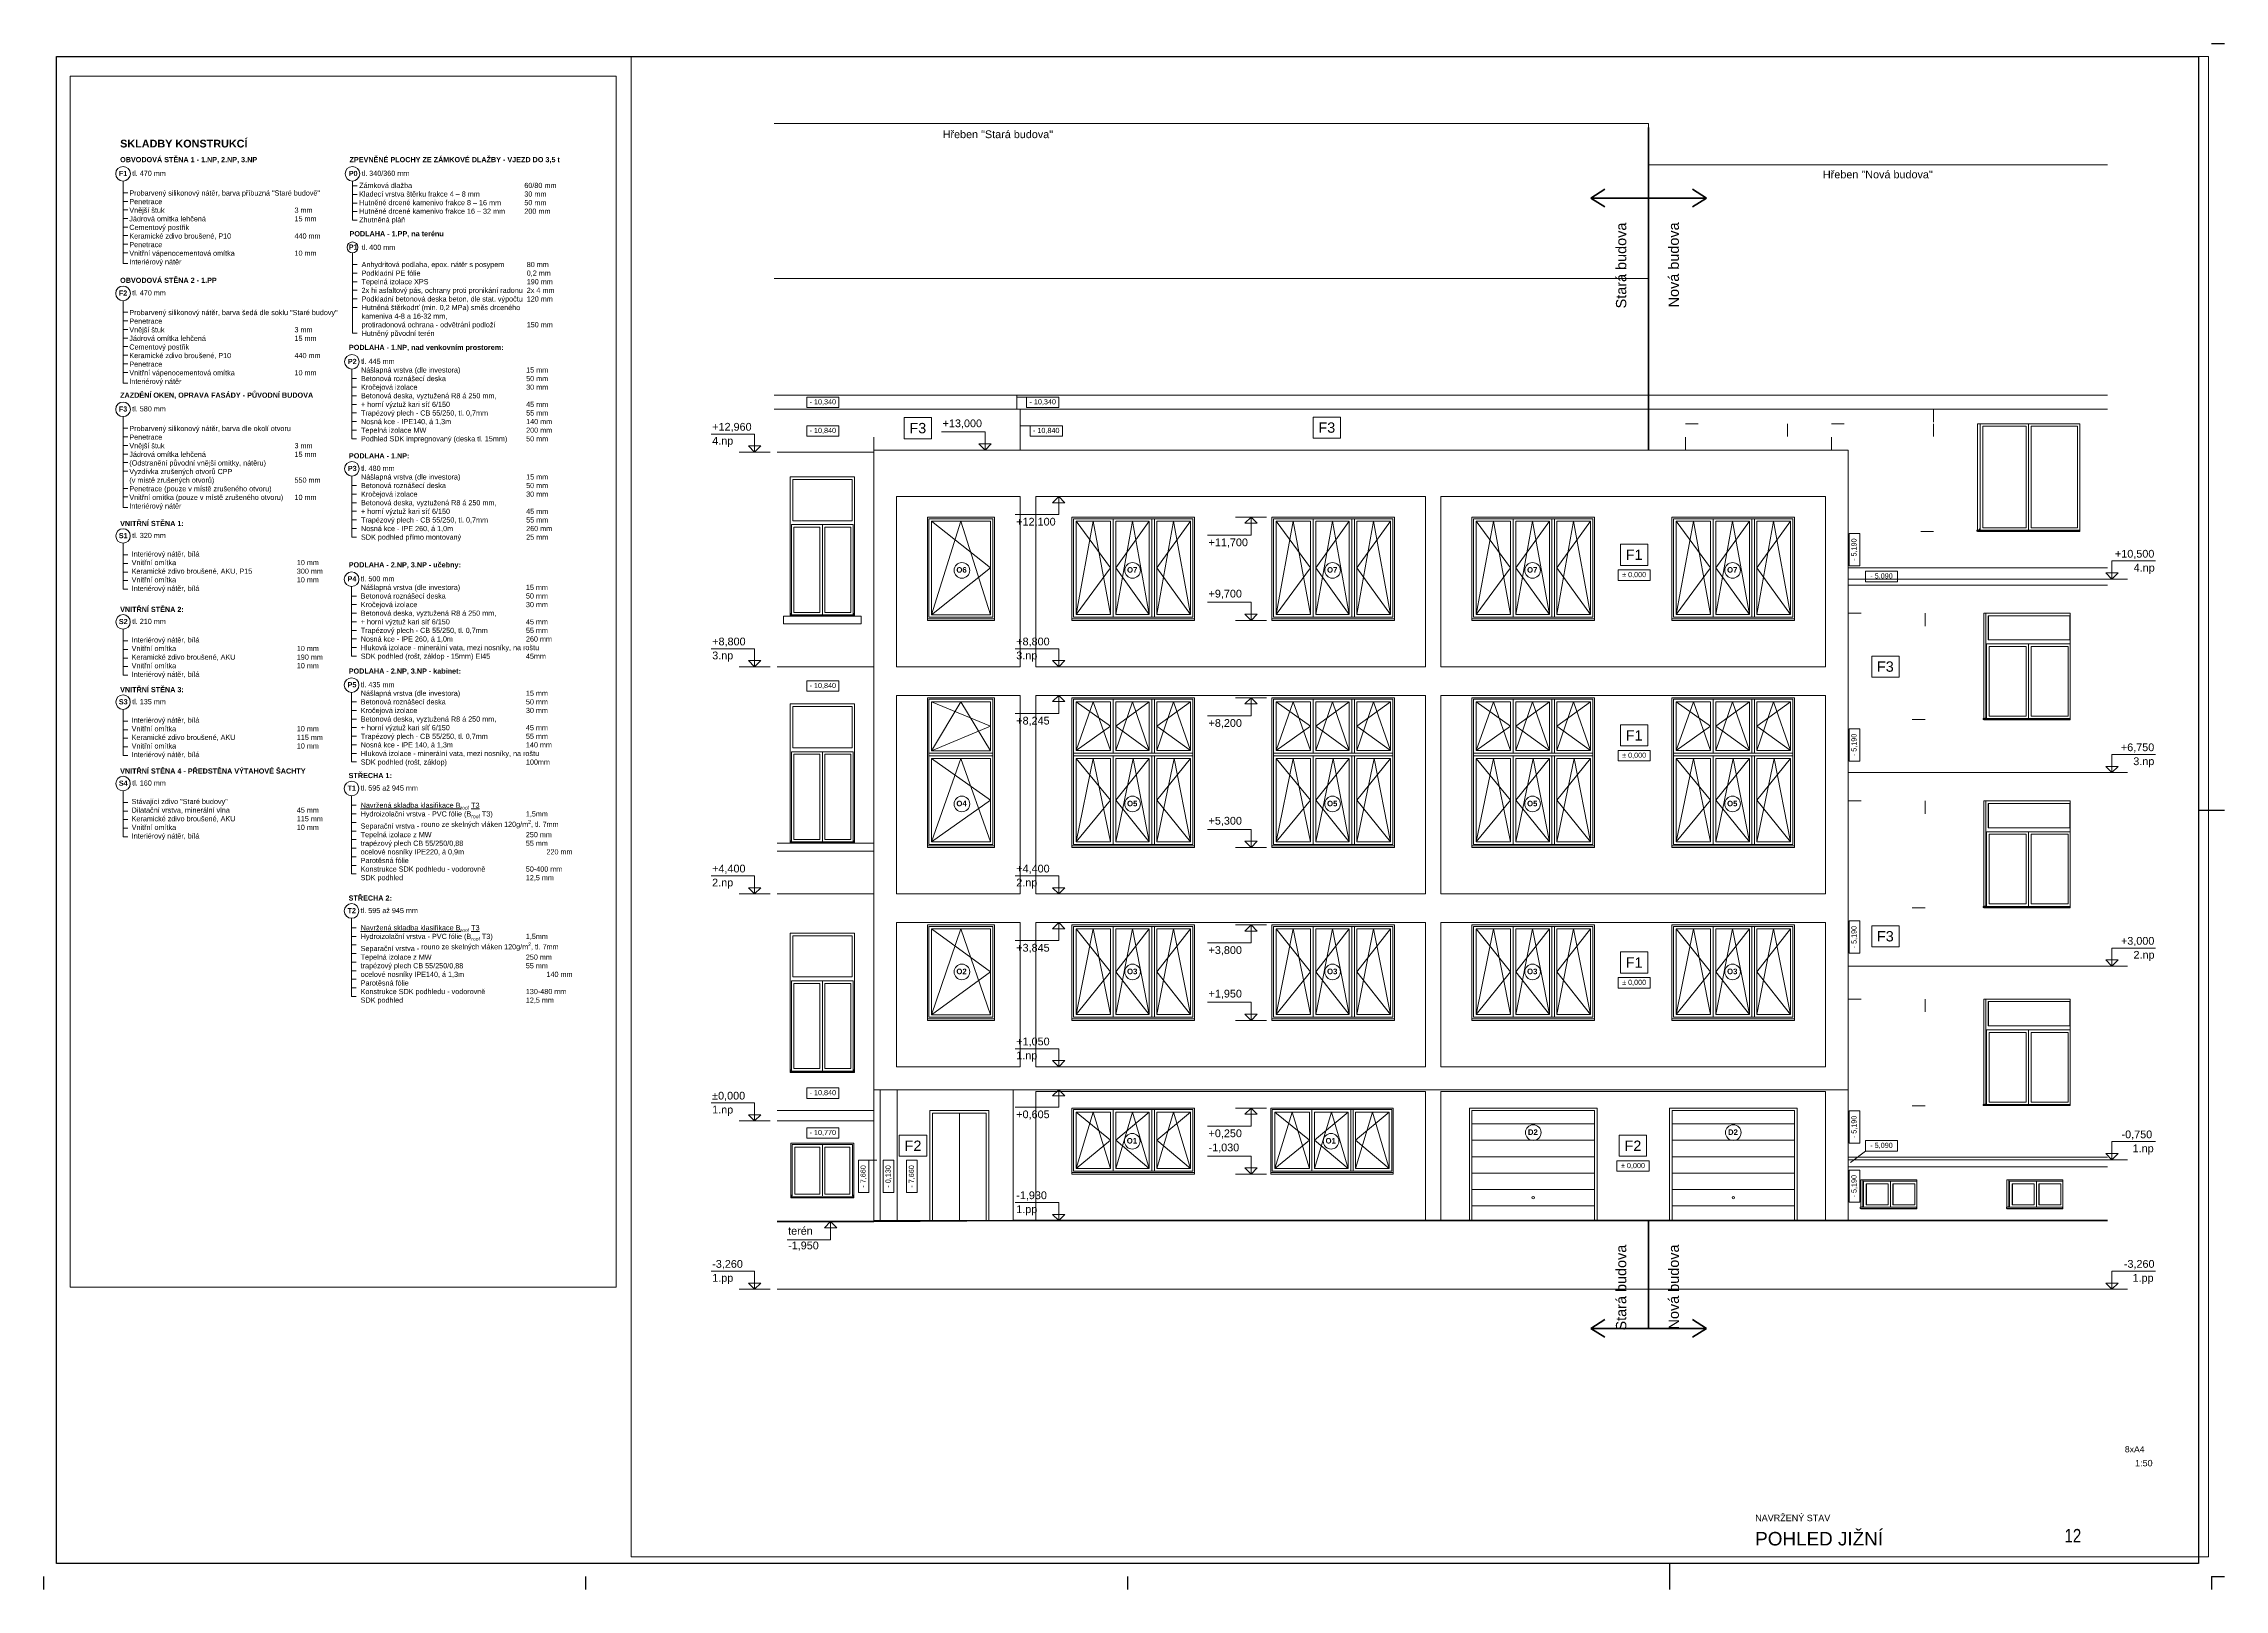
# Paper-space layout '12_pohled_jižní' of a CAD drawing. Header units: millimetres. Extents: x -4 to 841, y -9 to 590.
# The model-space entities are those that its viewports show. They can reach past a viewport. Long polylines and large blocks are cut down to what shows.
import ezdxf

# ---------------------------------------------------------------- set-up
doc = ezdxf.new("R2010")
doc.units = ezdxf.units.MM
doc.header["$LTSCALE"] = 400
for name, pattern in [('DASHED', [0.75, 0.5, -0.25]), ('DOT', [0.25, 0, -0.25]), ('ČÁRKOVANÁ', [0.75, 0.5, -0.25])]:
    doc.linetypes.add(name, pattern=pattern)
for name, color, linetype, lineweight in [('_Razitko', 7, 'Continuous', 9), ('RG_koty_hloubkové', 5, 'Continuous', 9), ('RG_Koty_vyskove', 7, 'Continuous', 5), ('RG_okna', 3, 'Continuous', 9), ('RG_pohled', 200, 'Continuous', 9), ('RG_popis okna', 131, 'Continuous', 9), ('RG_popisy', 11, 'Continuous', 9), ('RG_skladby konstrukcí', 5, 'Continuous', 9), ('RG_tečkovaně', 210, 'DOT', 15), ('RG_velmi tlustá', 5, 'Continuous', 70), ('RG_výrobky klempíř', 6, 'Continuous', 9), ('RG_výrobky zámečník', 6, 'Continuous', 9), ('RG_čárkovaně', 40, 'DASHED', 9)]:
    doc.layers.add(name, color=color, linetype=linetype, lineweight=lineweight)
doc.layers.add('RG_Rámeček', color=5, linetype='Continuous')
doc.styles.add('ARIAL', font='Arial.ttf')
doc.styles.add('Arial 100', font='Arial.ttf', dxfattribs={"height": 100})
doc.styles.add('Arial 200', font='Arial.ttf', dxfattribs={"height": 200})
doc.styles.add('Arial 250', font='Arial Bold.ttf', dxfattribs={"height": 250})
doc.styles.add('Arial 350', font='Arial Bold.ttf', dxfattribs={"height": 350})

# ---------------------------------------------------------------- blocks, each defined once
blk = doc.blocks.new('*U509')
for points in [[(0, 594), (5, 594)], [(-5, 297), (0, 297)], [(0, 297), (5, 297)], [(-840, 0), (-840, -5)], [(-630, 0), (-630, -5)], [(-420, 0), (-420, -5)], [(-210, 5), (-210, 0)], [(-210, 0), (-210, -5)], [(0, 0), (0, -5)], [(0, 0), (5, 0)]]:
    blk.add_lwpolyline(points)
at = {"layer": 'RG_Rámeček'}
blk.add_lwpolyline([(-5, 5), (-835, 5), (-835, 589), (-5, 589)], close=True, dxfattribs=at)
at = {"layer": '_Razitko', "style": 'ARIAL'}
blk.add_attdef('FORMAT_RG', (-33.55, 48.1), '', height=2.4, dxfattribs=at)
blk = doc.blocks.new('velke_okno_3np')
at = {"layer": 'RG_okna'}
for points in [[(337698, -686743), (340073, -686743), (340073, -688743), (337698, -688743)], [(337728, -686773), (340043, -686773), (340043, -688683), (337728, -688683)], [(337728, -686773), (338498, -686773), (338498, -688683), (337728, -688683)], [(337778, -686823), (338448, -686823), (338448, -688633), (337778, -688633)], [(338498, -686773), (339248, -686773), (339248, -688683), (338498, -688683)], [(338548, -686823), (339198, -686823), (339198, -688633), (338548, -688633)], [(339298, -686773), (340043, -686773), (340043, -688683), (339298, -688683)], [(339343, -686823), (339993, -686823), (339993, -688633), (339343, -688633)]]:
    blk.add_lwpolyline(points, close=True, dxfattribs=at)
at = {"layer": 'RG_výrobky klempíř'}
blk.add_lwpolyline([(337698, -688743), (340073, -688743), (340073, -688713), (337698, -688713)], close=True, dxfattribs=at)
at = {"layer": 'RG_čárkovaně'}
for points in [[(338448, -688633), (338113, -686823), (337778, -688633), (338448, -687728), (337778, -686823)], [(338548, -688633), (338873, -686823), (339198, -688633), (338548, -687728), (339198, -686823)], [(339993, -686823), (339343, -687728), (339993, -688633), (339668, -686823), (339343, -688633)]]:
    blk.add_lwpolyline(points, dxfattribs=at)
blk = doc.blocks.new('velke_okno_2np')
at = {"layer": 'RG_okna'}
for points in [[(337698, -690243), (340073, -690243), (340073, -693143), (337698, -693143)], [(337728, -690273), (340043, -690273), (340043, -693083), (337728, -693083)], [(337778, -690323), (338448, -690323), (338448, -691268), (337778, -691268)], [(338548, -690323), (339198, -690323), (339198, -691268), (338548, -691268)], [(339343, -690323), (339993, -690323), (339993, -691268), (339343, -691268)], [(337778, -691418), (338448, -691418), (338448, -693033), (337778, -693033)], [(338548, -691418), (339198, -691418), (339198, -693033), (338548, -693033)], [(339343, -691418), (339993, -691418), (339993, -693033), (339343, -693033)]]:
    blk.add_lwpolyline(points, close=True, dxfattribs=at)
for points in [[(338498, -691368), (338498, -693083), (337728, -693083), (337728, -690273), (338498, -690273), (338498, -691318)], [(338498, -691318), (338498, -690273), (339248, -690273), (339248, -691318)], [(339298, -691318), (339298, -690273), (340043, -690273), (340043, -693083), (339298, -693083), (339298, -691368)], [(340043, -691318), (337728, -691318)], [(337728, -691368), (340043, -691368)], [(339248, -691368), (339248, -693083), (338498, -693083), (338498, -691368)]]:
    blk.add_lwpolyline(points, dxfattribs=at)
at = {"layer": 'RG_výrobky klempíř'}
blk.add_lwpolyline([(337698, -693143), (340073, -693143), (340073, -693113), (337698, -693113)], close=True, dxfattribs=at)
at = {"layer": 'RG_čárkovaně'}
for points in [[(338448, -691268), (338113, -690323), (337778, -691268), (338448, -690796), (337778, -690323)], [(338548, -691268), (338873, -690323), (339198, -691268), (338548, -690796), (339198, -690323)], [(339343, -691268), (339668, -690323), (339993, -691268), (339343, -690796), (339993, -690323)], [(337778, -691418), (338448, -692226), (337778, -693033), (338113, -691418), (338448, -693033)], [(338548, -693033), (338886, -691418), (339198, -693033), (338548, -692226), (339198, -691418)], [(339343, -693033), (339681, -691418), (339993, -693033), (339343, -692226), (339993, -691418)]]:
    blk.add_lwpolyline(points, dxfattribs=at)
blk = doc.blocks.new('velke_okno_1np')
at = {"layer": 'RG_okna'}
for points in [[(337698, -694643), (340073, -694643), (340073, -696493), (337698, -696493)], [(337728, -694673), (340043, -694673), (340043, -696433), (337728, -696433)], [(337728, -694673), (338498, -694673), (338498, -696433), (337728, -696433)], [(337778, -694723), (338448, -694723), (338448, -696383), (337778, -696383)], [(338498, -694673), (339248, -694673), (339248, -696433), (338498, -696433)], [(338548, -694723), (339198, -694723), (339198, -696383), (338548, -696383)], [(339298, -694673), (340043, -694673), (340043, -696433), (339298, -696433)], [(339343, -694723), (339993, -694723), (339993, -696383), (339343, -696383)]]:
    blk.add_lwpolyline(points, close=True, dxfattribs=at)
at = {"layer": 'RG_výrobky klempíř'}
blk.add_lwpolyline([(337698, -696493), (340073, -696493), (340073, -696463), (337698, -696463)], close=True, dxfattribs=at)
at = {"layer": 'RG_čárkovaně'}
for points in [[(337778, -694723), (338448, -695553), (337778, -696383), (338113, -694723), (338448, -696383)], [(339198, -694723), (338548, -695553), (339198, -696383), (338873, -694723), (338548, -696383)], [(339993, -694723), (339343, -695553), (339993, -696383), (339668, -694723), (339343, -696383)]]:
    blk.add_lwpolyline(points, dxfattribs=at)
blk = doc.blocks.new('okno_velke_1pp')
at = {"layer": 'RG_okna'}
for points in [[(337698, -698193), (340073, -698193), (340073, -699473), (337698, -699473)], [(337728, -698223), (340043, -698223), (340043, -699413), (337728, -699413)], [(337728, -698223), (338498, -698223), (338498, -699413), (337728, -699413)], [(337778, -698273), (338448, -698273), (338448, -699363), (337778, -699363)], [(338498, -698223), (339248, -698223), (339248, -699413), (338498, -699413)], [(338548, -698273), (339198, -698273), (339198, -699363), (338548, -699363)], [(339298, -698223), (340043, -698223), (340043, -699413), (339298, -699413)], [(339343, -698273), (339993, -698273), (339993, -699363), (339343, -699363)]]:
    blk.add_lwpolyline(points, close=True, dxfattribs=at)
at = {"layer": 'RG_výrobky klempíř'}
blk.add_lwpolyline([(337698, -699473), (340073, -699473), (340073, -699443), (337698, -699443)], close=True, dxfattribs=at)
at = {"layer": 'RG_čárkovaně'}
for points in [[(337778, -698273), (338448, -698818), (337778, -699363), (338113, -698273), (338448, -699363)], [(339198, -698273), (338548, -698818), (339198, -699363), (338873, -698273), (338548, -699363)], [(339993, -698273), (339343, -698818), (339993, -699363), (339668, -698273), (339343, -699363)]]:
    blk.add_lwpolyline(points, dxfattribs=at)
blk = doc.blocks.new('vrata')
at = {"layer": 'RG_okna'}
h = blk.add_hatch(dxfattribs=at)
h.set_pattern_fill('ANSI31', color=256, scale=100, angle=315)
h.paths.add_polyline_path([(345448, -698243), (347823, -698243), (347823, -700373), (345448, -700373)])
for points in [[(345398, -698193), (347873, -698193), (347873, -700373), (345398, -700373)], [(345448, -698243), (347823, -698243), (347823, -700373), (345448, -700373)]]:
    blk.add_lwpolyline(points, close=True, dxfattribs=at)
blk.add_circle((346636, -699929), 25, dxfattribs=at)
blk = doc.blocks.new('dvere_vytah')
at = {"layer": 'RG_okna'}
for points in [[(334913, -698243), (336053, -698243), (336053, -700373), (334913, -700373)], [(334963, -698293), (336003, -698293), (336003, -700373), (334963, -700373)]]:
    blk.add_lwpolyline(points, close=True, dxfattribs=at)
blk.add_lwpolyline([(335483, -698293), (335483, -700373)], dxfattribs=at)

msp = doc.modelspace()

# ---------------------------------------------------------------- linework, layer by layer
at = {"layer": 'RG_koty_hloubkové'}
for points in [[(282560.2, -684416.4), (283185.2, -684416.4), (283185.2, -684620.2), (282560.2, -684620.2)], [(286820.3, -684415.7), (287445.3, -684415.7), (287445.3, -684619.5), (286820.3, -684619.5)], [(282560.2, -684971.8), (283185.2, -684971.8), (283185.2, -685175.5), (282560.2, -685175.5)], [(286888.6, -684971.8), (287513.6, -684971.8), (287513.6, -685175.5), (286888.6, -685175.5)], [(302757.5, -687686.2), (302757.5, -687061.2), (302961.3, -687061.2), (302961.3, -687686.2)], [(298278.8, -687764.4), (298903.8, -687764.4), (298903.8, -687968.2), (298278.8, -687968.2)], [(303071.4, -687790.3), (303696.4, -687790.3), (303696.4, -687994), (303071.4, -687994)], [(282560.2, -689913.4), (283185.2, -689913.4), (283185.2, -690117.1), (282560.2, -690117.1)], [(302757.5, -691468.5), (302757.5, -690843.5), (302961.3, -690843.5), (302961.3, -691468.5)], [(298278.8, -691264.4), (298903.8, -691264.4), (298903.8, -691468.2), (298278.8, -691468.2)], [(302757.5, -695192.9), (302757.5, -694567.9), (302961.3, -694567.9), (302961.3, -695192.9)], [(298278.8, -695664.4), (298903.8, -695664.4), (298903.8, -695868.2), (298278.8, -695868.2)], [(282560.2, -697801.5), (283185.2, -697801.5), (283185.2, -698005.3), (282560.2, -698005.3)], [(302757.5, -698870.2), (302757.5, -698245.2), (302961.3, -698245.2), (302961.3, -698870.2)], [(282560.2, -698574.1), (283185.2, -698574.1), (283185.2, -698777.9), (282560.2, -698777.9)], [(283561.2, -699829.4), (283561.2, -699204.4), (283764.9, -699204.4), (283764.9, -699829.4)], [(284044.1, -699829.4), (284044.1, -699204.4), (284247.9, -699204.4), (284247.9, -699829.4)], [(284496.9, -699829.4), (284496.9, -699204.4), (284700.6, -699204.4), (284700.6, -699829.4)], [(298255.2, -699214.4), (298880.2, -699214.4), (298880.2, -699418.2), (298255.2, -699418.2)], [(303071.4, -698823.1), (303696.4, -698823.1), (303696.4, -699026.9), (303071.4, -699026.9)], [(302757.5, -700019), (302757.5, -699394), (302961.3, -699394), (302961.3, -700019)]]:
    msp.add_lwpolyline(points, close=True, dxfattribs=at)
for points in [[(286820.3, -684415.7), (286629.9, -684415.7)], [(286888.6, -684971.8), (286698.3, -684971.8)], [(283764.9, -699204.4), (283921.6, -699204.4)], [(303071.4, -699026.9), (302784.4, -699249.3)]]:
    msp.add_lwpolyline(points, dxfattribs=at)
at = {"layer": 'RG_Koty_vyskove', "transparency": 33554687, "extrusion": (0, 0, -1)}
for p, q in [((280709.9, -685133.2), (281552, -685133.2)), ((285173.8, -685093.2), (286015.9, -685093.2)), ((286600.3, -686693.2), (287442.4, -686693.2)), ((290326, -687093.2), (291168.1, -687093.2)), ((308691, -687593.2), (307848.8, -687593.2)), ((290326, -688393.2), (291168.1, -688393.2)), ((280709.9, -689293.2), (281552, -689293.2)), ((286600.3, -689293.2), (287442.4, -689293.2)), ((286600.3, -690548.2), (287442.4, -690548.2)), ((290326, -690593.2), (291168.1, -690593.2)), ((308689.4, -691343.2), (307847.3, -691343.2)), ((290326, -692793.2), (291168.1, -692793.2)), ((280708.3, -693693.2), (281550.4, -693693.2)), ((286600.3, -693693.2), (287442.4, -693693.2)), ((286600.3, -694948.2), (287442.4, -694948.2)), ((290326, -694993.2), (291168.1, -694993.2)), ((308691, -695093.2), (307848.8, -695093.2)), ((290326, -696143.2), (291168.1, -696143.2)), ((286600.3, -697043.2), (287442.4, -697043.2)), ((280708.3, -698093.2), (281550.4, -698093.2)), ((286600.3, -698175.7), (287442.4, -698175.7)), ((290326, -698543.2), (291168.1, -698543.2)), ((290326, -699123.2), (291168.1, -699123.2)), ((308691, -698843.2), (307848.8, -698843.2)), ((286600.3, -700023.2), (287442.4, -700023.2)), ((282179.8, -700743.2), (283022, -700743.2)), ((280709.9, -701353.2), (281552, -701353.2)), ((308689.4, -701353.2), (307847.3, -701353.2))]:
    msp.add_line(p, q, dxfattribs=at)
at = {"layer": 'RG_Koty_vyskove', "transparency": 33554687}
for p, q in [((281552, -685133.2), (281552, -685483.2)), ((286015.9, -685093.2), (286015.9, -685443.2)), ((281552, -685483.2), (281432.1, -685363.1, 0)), ((281432.1, -685363.1, 0), (281552.1, -685363.1, 0)), ((281672.1, -685363.1, 0), (281552, -685483.2)), ((281552.1, -685363.1, 0), (281672.1, -685363.1, 0)), ((286015.9, -685443.2), (285896, -685323.1, 0)), ((285896, -685323.1, 0), (286016.1, -685323.1, 0)), ((286136.1, -685323.1, 0), (286015.9, -685443.2)), ((286016.1, -685323.1, 0), (286136.1, -685323.1, 0)), ((287442.4, -686343.2), (287322.5, -686463.3, 0)), ((287322.5, -686463.3, 0), (287442.5, -686463.3, 0)), ((287442.4, -686693.2), (287442.4, -686343.2)), ((287562.5, -686463.3, 0), (287442.4, -686343.2)), ((287442.5, -686463.3, 0), (287562.5, -686463.3, 0)), ((291168.1, -686743.2), (291048.3, -686863.3, 0)), ((291048.3, -686863.3, 0), (291168.3, -686863.3, 0)), ((291168.1, -687093.2), (291168.1, -686743.2)), ((291288.3, -686863.3, 0), (291168.1, -686743.2)), ((291168.3, -686863.3, 0), (291288.3, -686863.3, 0)), ((307848.7, -687823.1, 0), (307728.7, -687823.1, 0)), ((307728.7, -687823.1, 0), (307848.8, -687943.2)), ((307968.7, -687823.1, 0), (307848.7, -687823.1, 0)), ((307848.8, -687593.2), (307848.8, -687943.2)), ((307848.8, -687943.2), (307968.7, -687823.1, 0)), ((291168.1, -688743.2), (291048.3, -688623.1, 0)), ((291048.3, -688623.1, 0), (291168.3, -688623.1, 0)), ((291168.1, -688393.2), (291168.1, -688743.2)), ((291288.3, -688623.1, 0), (291168.1, -688743.2)), ((291168.3, -688623.1, 0), (291288.3, -688623.1, 0)), ((281552, -689293.2), (281552, -689643.2)), ((287442.4, -689293.2), (287442.4, -689643.2)), ((281552, -689643.2), (281432.1, -689523.1, 0)), ((281432.1, -689523.1, 0), (281552.1, -689523.1, 0)), ((281672.1, -689523.1, 0), (281552, -689643.2)), ((281552.1, -689523.1, 0), (281672.1, -689523.1, 0)), ((287442.4, -689643.2), (287322.5, -689523.1, 0)), ((287322.5, -689523.1, 0), (287442.5, -689523.1, 0)), ((287562.5, -689523.1, 0), (287442.4, -689643.2)), ((287442.5, -689523.1, 0), (287562.5, -689523.1, 0)), ((287442.4, -690198.2), (287322.5, -690318.3, 0)), ((287322.5, -690318.3, 0), (287442.5, -690318.3, 0)), ((287442.4, -690548.2), (287442.4, -690198.2)), ((287562.5, -690318.3, 0), (287442.4, -690198.2)), ((287442.5, -690318.3, 0), (287562.5, -690318.3, 0)), ((291168.1, -690243.2), (291048.3, -690363.3, 0)), ((291048.3, -690363.3, 0), (291168.3, -690363.3, 0)), ((291168.1, -690593.2), (291168.1, -690243.2)), ((291288.3, -690363.3, 0), (291168.1, -690243.2)), ((291168.3, -690363.3, 0), (291288.3, -690363.3, 0)), ((307847.1, -691573.1, 0), (307727.1, -691573.1, 0)), ((307727.1, -691573.1, 0), (307847.3, -691693.2)), ((307967.1, -691573.1, 0), (307847.1, -691573.1, 0)), ((307847.3, -691343.2), (307847.3, -691693.2)), ((307847.3, -691693.2), (307967.1, -691573.1, 0)), ((291168.1, -692793.2), (291168.1, -693143.2)), ((291168.1, -693143.2), (291048.3, -693023.1, 0)), ((291048.3, -693023.1, 0), (291168.3, -693023.1, 0)), ((291288.3, -693023.1, 0), (291168.1, -693143.2)), ((291168.3, -693023.1, 0), (291288.3, -693023.1, 0)), ((281550.4, -693693.2), (281550.4, -694043.2)), ((287442.4, -693693.2), (287442.4, -694043.2)), ((281550.4, -694043.2), (281430.6, -693923.1, 0)), ((281430.6, -693923.1, 0), (281550.6, -693923.1, 0)), ((281670.6, -693923.1, 0), (281550.4, -694043.2)), ((281550.6, -693923.1, 0), (281670.6, -693923.1, 0)), ((287442.4, -694043.2), (287322.5, -693923.1, 0)), ((287322.5, -693923.1, 0), (287442.5, -693923.1, 0)), ((287562.5, -693923.1, 0), (287442.4, -694043.2)), ((287442.5, -693923.1, 0), (287562.5, -693923.1, 0)), ((287442.4, -694598.2), (287322.5, -694718.3, 0)), ((287322.5, -694718.3, 0), (287442.5, -694718.3, 0)), ((287442.4, -694948.2), (287442.4, -694598.2)), ((287562.5, -694718.3, 0), (287442.4, -694598.2)), ((287442.5, -694718.3, 0), (287562.5, -694718.3, 0)), ((291168.1, -694643.2), (291048.3, -694763.3, 0)), ((291048.3, -694763.3, 0), (291168.3, -694763.3, 0)), ((291168.1, -694993.2), (291168.1, -694643.2)), ((291288.3, -694763.3, 0), (291168.1, -694643.2)), ((291168.3, -694763.3, 0), (291288.3, -694763.3, 0)), ((307848.7, -695323.1, 0), (307728.7, -695323.1, 0)), ((307728.7, -695323.1, 0), (307848.8, -695443.2)), ((307968.7, -695323.1, 0), (307848.7, -695323.1, 0)), ((307848.8, -695093.2), (307848.8, -695443.2)), ((307848.8, -695443.2), (307968.7, -695323.1, 0)), ((291168.1, -696143.2), (291168.1, -696493.2)), ((291168.1, -696493.2), (291048.3, -696373.1, 0)), ((291048.3, -696373.1, 0), (291168.3, -696373.1, 0)), ((291288.3, -696373.1, 0), (291168.1, -696493.2)), ((291168.3, -696373.1, 0), (291288.3, -696373.1, 0)), ((287442.4, -697043.2), (287442.4, -697393.2)), ((287442.4, -697393.2), (287322.5, -697273.1, 0)), ((287322.5, -697273.1, 0), (287442.5, -697273.1, 0)), ((287562.5, -697273.1, 0), (287442.4, -697393.2)), ((287442.5, -697273.1, 0), (287562.5, -697273.1, 0)), ((287442.4, -697838.2), (287322.5, -697958.3, 0)), ((287322.5, -697958.3, 0), (287442.5, -697958.3, 0)), ((287442.4, -698175.7), (287442.4, -697838.2)), ((287562.5, -697958.3, 0), (287442.4, -697838.2)), ((287442.5, -697958.3, 0), (287562.5, -697958.3, 0)), ((281550.4, -698443.2), (281430.6, -698323.1, 0)), ((281430.6, -698323.1, 0), (281550.6, -698323.1, 0)), ((281550.4, -698093.2), (281550.4, -698443.2)), ((281670.6, -698323.1, 0), (281550.4, -698443.2)), ((281550.6, -698323.1, 0), (281670.6, -698323.1, 0)), ((291168.1, -698193.2), (291048.3, -698313.3, 0)), ((291048.3, -698313.3, 0), (291168.3, -698313.3, 0)), ((291168.1, -698543.2), (291168.1, -698193.2)), ((291288.3, -698313.3, 0), (291168.1, -698193.2)), ((291168.3, -698313.3, 0), (291288.3, -698313.3, 0)), ((291168.1, -699123.2), (291168.1, -699473.2)), ((307848.7, -699073.1, 0), (307728.7, -699073.1, 0)), ((307728.7, -699073.1, 0), (307848.8, -699193.2)), ((307968.7, -699073.1, 0), (307848.7, -699073.1, 0)), ((307848.8, -698843.2), (307848.8, -699193.2)), ((307848.8, -699193.2), (307968.7, -699073.1, 0)), ((291168.1, -699473.2), (291048.3, -699353.1, 0)), ((291048.3, -699353.1, 0), (291168.3, -699353.1, 0)), ((291288.3, -699353.1, 0), (291168.1, -699473.2)), ((291168.3, -699353.1, 0), (291288.3, -699353.1, 0)), ((287442.4, -700023.2), (287442.4, -700373.2)), ((283022, -700393.2), (282902.1, -700513.3, 0)), ((283022, -700743.2), (283022, -700393.2)), ((283142.1, -700513.3, 0), (283022, -700393.2)), ((287442.4, -700373.2), (287322.5, -700253.1, 0)), ((287322.5, -700253.1, 0), (287442.5, -700253.1, 0)), ((287562.5, -700253.1, 0), (287442.4, -700373.2)), ((287442.5, -700253.1, 0), (287562.5, -700253.1, 0)), ((282902.1, -700513.3, 0), (283022.1, -700513.3, 0)), ((283022.1, -700513.3, 0), (283142.1, -700513.3, 0)), ((281552, -701703.2), (281432.1, -701583.1, 0)), ((281432.1, -701583.1, 0), (281552.1, -701583.1, 0)), ((281552, -701353.2), (281552, -701703.2)), ((281672.1, -701583.1, 0), (281552, -701703.2)), ((281552.1, -701583.1, 0), (281672.1, -701583.1, 0)), ((307847.1, -701583.1, 0), (307727.1, -701583.1, 0)), ((307727.1, -701583.1, 0), (307847.3, -701703.2)), ((307967.1, -701583.1, 0), (307847.1, -701583.1, 0)), ((307847.3, -701353.2), (307847.3, -701703.2)), ((307847.3, -701703.2), (307967.1, -701583.1, 0))]:
    msp.add_line(p, q, dxfattribs=at)
for points in [[(281852, -685483.2), (281252, -685483.2)], [(286315.9, -685443.2), (285715.9, -685443.2)], [(287742.4, -686343.2), (287142.4, -686343.2)], [(291468.1, -686743.2), (290868.1, -686743.2)], [(307548.8, -687943.2), (308148.8, -687943.2)], [(291468.1, -688743.2), (290868.1, -688743.2)], [(281852, -689643.2), (281252, -689643.2)], [(287742.4, -689643.2), (287142.4, -689643.2)], [(287742.4, -690198.2), (287142.4, -690198.2)], [(291468.1, -690243.2), (290868.1, -690243.2)], [(307547.3, -691693.2), (308147.3, -691693.2)], [(291468.1, -693143.2), (290868.1, -693143.2)], [(281850.4, -694043.2), (281250.4, -694043.2)], [(287742.4, -694043.2), (287142.4, -694043.2)], [(287742.4, -694598.2), (287142.4, -694598.2)], [(291468.1, -694643.2), (290868.1, -694643.2)], [(307548.8, -695443.2), (308148.8, -695443.2)], [(291468.1, -696493.2), (290868.1, -696493.2)], [(287742.4, -697393.2), (287142.4, -697393.2)], [(287742.4, -697838.2), (287142.4, -697838.2)], [(291468.1, -698193.2), (290868.1, -698193.2)], [(281850.4, -698443.2), (281250.4, -698443.2)], [(307548.8, -699193.2), (308148.8, -699193.2)], [(291468.1, -699473.2), (290868.1, -699473.2)], [(283322, -700393.2), (282722, -700393.2)], [(287742.4, -700373.2), (287142.4, -700373.2)], [(281852, -701703.2), (281252, -701703.2)], [(307547.3, -701703.2), (308147.3, -701703.2)]]:
    msp.add_lwpolyline(points, dxfattribs=at)
at = {"layer": 'RG_okna'}
for points in [[(284898.3, -686743.2), (286198.3, -686743.2), (286198.3, -688743.2), (284898.3, -688743.2)], [(284898.3, -686743.2), (286198.3, -686743.2), (286198.3, -688743.2), (284898.3, -688743.2)], [(284928.3, -686773.2), (286168.3, -686773.2), (286168.3, -688683.2), (284928.3, -688683.2)], [(284978.3, -686823.2), (286118.3, -686823.2), (286118.3, -688633.2), (284978.3, -688633.2)], [(284898.3, -690243.2), (286198.3, -690243.2), (286198.3, -693143.2), (284898.3, -693143.2)], [(284898.3, -690243.2), (286198.3, -690243.2), (286198.3, -693143.2), (284898.3, -693143.2)], [(284928.3, -690273.2), (286168.3, -690273.2), (286168.3, -693083.2), (284928.3, -693083.2)], [(284978.3, -690323.2), (286118.3, -690323.2), (286118.3, -691268.2), (284978.3, -691268.2)], [(284978.3, -691418.2), (286118.3, -691418.2), (286118.3, -693033.2), (284978.3, -693033.2)], [(284898.3, -694643.2), (286198.3, -694643.2), (286198.3, -696493.2), (284898.3, -696493.2)], [(284898.3, -694643.2), (286198.3, -694643.2), (286198.3, -696493.2), (284898.3, -696493.2)], [(284928.3, -694673.2), (286168.3, -694673.2), (286168.3, -696433.2), (284928.3, -696433.2)], [(284978.3, -694723.2), (286118.3, -694723.2), (286118.3, -696383.2), (284978.3, -696383.2)]]:
    msp.add_lwpolyline(points, close=True, dxfattribs=at)
for points in [[(286168.3, -691318.2), (284928.3, -691318.2)], [(284928.3, -691368.2), (286168.3, -691368.2)]]:
    msp.add_lwpolyline(points, dxfattribs=at)
at = {"layer": 'RG_pohled', "color": 2, "linetype": 'Continuous', "lineweight": 20}
for p, q in [((281929, -684383.2), (286490.1, -684383.2)), ((286490.1, -684383.2), (307763.9, -684383.2)), ((286631, -684383.2), (286631, -684653.2)), ((281929, -684653.2), (286490.1, -684653.2)), ((286490.1, -684653.2), (307763.9, -684653.2)), ((286698.3, -684653.2), (286698.3, -685443.2)), ((305242.3, -684933.2), (307223.1, -684933.2)), ((305242.3, -686103.2), (305242.3, -684933.2)), ((305296.8, -684978.2), (305296.8, -684933.2)), ((305296.8, -686948.2), (305296.8, -684978.2)), ((305344.1, -684978.2), (305344.1, -686948.2)), ((306185.4, -684978.2), (305344.1, -684978.2)), ((305349, -686948.2), (305349, -684978.2)), ((306185.4, -686948.2), (306185.4, -684978.2)), ((306232.7, -684978.2), (306232.7, -684933.2)), ((306232.7, -686948.2), (306232.7, -684978.2)), ((306279.9, -684978.2), (306279.9, -686948.2)), ((307183.1, -684978.2), (306279.9, -684978.2)), ((306284.8, -686948.2), (306284.8, -684978.2)), ((307183.1, -686948.2), (307183.1, -684978.2)), ((307223.1, -684933.2), (307223.1, -686103.2)), ((282238.5, -686313.2), (282238.5, -685963.2)), ((282238.5, -685963.2), (283488.5, -685963.2)), ((282288.4, -686013.2), (282288.4, -686813.2)), ((283438.4, -686013.2), (282288.4, -686013.2)), ((283438.4, -686813.2), (283438.4, -686013.2)), ((283488.4, -685963.2), (283488.4, -686013.2)), ((283488.4, -686013.2), (283488.4, -686313.2)), ((283488.5, -685963.2), (283488.5, -686313.2)), ((305242.3, -686103.2), (305242.1, -686103.2)), ((305242.1, -686103.2), (305242.1, -686993.2)), ((307223.1, -686103.2), (307222.9, -686103.2)), ((307222.9, -686103.2), (307222.9, -687023.2)), ((282238.5, -686313.2), (282238.4, -686313.2)), ((282238.4, -686313.2), (282238.4, -688633.2)), ((283488.5, -686313.2), (283488.4, -686313.2)), ((283488.4, -686313.2), (283488.4, -688633.2)), ((282263.4, -686938.2), (282263.4, -686888.2)), ((282263.4, -686888.2), (282863.4, -686888.2)), ((282263.4, -688588.2), (282263.4, -686938.2)), ((282288.4, -686813.2), (283438.4, -686813.2)), ((282313.4, -686938.2), (282313.4, -688588.2)), ((282813.4, -686938.2), (282313.4, -686938.2)), ((282813.4, -688588.2), (282813.4, -686938.2)), ((282863.4, -686888.2), (282863.4, -686938.2)), ((282863.4, -686888.2), (283463.4, -686888.2)), ((282863.4, -686938.2), (282863.4, -688588.2)), ((282913.4, -686938.2), (282913.4, -688588.2)), ((283413.4, -686938.2), (282913.4, -686938.2)), ((283413.4, -688588.2), (283413.4, -686938.2)), ((283463.4, -686888.2), (283463.4, -686938.2)), ((283463.4, -686938.2), (283463.4, -688588.2)), ((305281.1, -686983.2), (305242.1, -686993.2)), ((305281.1, -686973.2), (305281.1, -686983.2)), ((305296.8, -686973.2), (305281.1, -686973.2)), ((305296.8, -686983.2), (305281.1, -686983.2)), ((305296.8, -686985.2), (305296.8, -686948.2)), ((305344.1, -686948.2), (306185.4, -686948.2)), ((306232.7, -686985.2), (306232.7, -686948.2)), ((306279.9, -686948.2), (307183.1, -686948.2)), ((305242.1, -686993.2), (305232.3, -686995.7)), ((305232.3, -686995.7), (305232.3, -687015.7)), ((307213.1, -686995.7), (305232.3, -686995.7)), ((307213.1, -687015.7), (305232.3, -687015.7)), ((305242.1, -687015.7), (305242.1, -687023.2)), ((307222.9, -687023.2), (305242.1, -687023.2)), ((305281.4, -687023.2), (305281.4, -687015.7)), ((307222.9, -686993.2), (307213.1, -686995.7)), ((307213.1, -686995.7), (307213.1, -687015.7)), ((307222.9, -686998.2), (307213.1, -686998.2)), ((307213.1, -687015.7), (307216.3, -687005.7)), ((307216.3, -687005.7), (307213.1, -687005.7)), ((302738.3, -687723.2), (307763.9, -687723.2)), ((302738.3, -688063.2), (307763.9, -688063.2)), ((282263.4, -688613.2), (282238.4, -688613.2)), ((282263.4, -688623.2), (282238.4, -688623.2)), ((282238.4, -688633.2), (282238.4, -688635.7)), ((282238.4, -688635.7), (282238.4, -688655.7)), ((283488.4, -688635.7), (282238.4, -688635.7)), ((283488.4, -688655.7), (282238.4, -688655.7)), ((282238.4, -688655.7), (282238.4, -688663.2)), ((283488.4, -688663.2), (282238.4, -688663.2)), ((282263.4, -688625.2), (282263.4, -688588.2)), ((282313.4, -688588.2), (282813.4, -688588.2)), ((282863.4, -688588.2), (282863.4, -688625.2)), ((282913.4, -688588.2), (283413.4, -688588.2)), ((283463.4, -688588.2), (283463.4, -688625.2)), ((283488.4, -688613.2), (283463.4, -688613.2)), ((283488.4, -688623.2), (283463.4, -688623.2)), ((283488.4, -688633.2), (283488.4, -688635.7)), ((283488.4, -688635.7), (283488.4, -688655.7)), ((283488.4, -688655.7), (283488.4, -688663.2)), ((305365.3, -690643.2), (305365.3, -688603.2)), ((305365.3, -688603.2), (307037.9, -688603.2)), ((305404.6, -688653.2), (305404.6, -688603.2)), ((305404.6, -690623.2), (305404.6, -688653.2)), ((305451.8, -688653.2), (305451.8, -689123.2)), ((307029.9, -688653.2), (305451.8, -688653.2)), ((305456.7, -689123.2), (305456.7, -688653.2)), ((307029.9, -689123.2), (307029.9, -688653.2)), ((307037.9, -688603.2), (307037.9, -690673.2)), ((305420, -689248.2), (305420, -689198.2)), ((305420, -689198.2), (306232.7, -689198.2)), ((305420, -690598.2), (305420, -689248.2)), ((305451.8, -689123.2), (307029.9, -689123.2)), ((305467.3, -689248.2), (305467.3, -690598.2)), ((306185.4, -689248.2), (305467.3, -689248.2)), ((305472.2, -690598.2), (305472.2, -689248.2)), ((306185.4, -690598.2), (306185.4, -689248.2)), ((306232.7, -689248.2), (306232.7, -689198.2)), ((306232.7, -689198.2), (307037.9, -689198.2)), ((306232.7, -690598.2), (306232.7, -689248.2)), ((306279.9, -689248.2), (306279.9, -690598.2)), ((306998.1, -689248.2), (306279.9, -689248.2)), ((306284.8, -690598.2), (306284.8, -689248.2)), ((306998.1, -690598.2), (306998.1, -689248.2)), ((282238.4, -693033.2), (282238.4, -690363.2)), ((282238.4, -690363.2), (283488.4, -690363.2)), ((283488.4, -690363.2), (283488.4, -693033.2)), ((282288.4, -690413.2), (282288.4, -691213.2)), ((283438.4, -690413.2), (282288.4, -690413.2)), ((283438.4, -691213.2), (283438.4, -690413.2)), ((305365.3, -690643.2), (305355.5, -690645.7)), ((305355.5, -690645.7), (305355.5, -690665.7)), ((307028.1, -690645.7), (305355.5, -690645.7)), ((307028.1, -690665.7), (305355.5, -690665.7)), ((305404.2, -690633.2), (305365.3, -690643.2)), ((305365.3, -690673.2), (305365.3, -690665.7)), ((307037.9, -690673.2), (305365.3, -690673.2)), ((305404.2, -690623.2), (305404.2, -690633.2)), ((305420, -690623.2), (305404.2, -690623.2)), ((305420, -690633.2), (305404.2, -690633.2)), ((305404.6, -690673.2), (305404.6, -690665.7)), ((305420, -690635.2), (305420, -690598.2)), ((305467.3, -690598.2), (306185.4, -690598.2)), ((306232.7, -690635.2), (306232.7, -690598.2)), ((306279.9, -690598.2), (306998.1, -690598.2)), ((307037.9, -690643.2), (307028.1, -690645.7)), ((307028.1, -690645.7), (307028.1, -690665.7)), ((307037.9, -690648.2), (307028.1, -690648.2)), ((307028.1, -690665.7), (307031.3, -690655.7)), ((307031.3, -690655.7), (307028.1, -690655.7)), ((282263.4, -691338.2), (282263.4, -691288.2)), ((282263.4, -691288.2), (282863.4, -691288.2)), ((282263.4, -692988.2), (282263.4, -691338.2)), ((282288.4, -691213.2), (283438.4, -691213.2)), ((282313.4, -691338.2), (282313.4, -692988.2)), ((282813.4, -691338.2), (282313.4, -691338.2)), ((282813.4, -692988.2), (282813.4, -691338.2)), ((282863.4, -691288.2), (282863.4, -691338.2)), ((282863.4, -691288.2), (283463.4, -691288.2)), ((282863.4, -691338.2), (282863.4, -692988.2)), ((282913.4, -691338.2), (282913.4, -692988.2)), ((283413.4, -691338.2), (282913.4, -691338.2)), ((283413.4, -692988.2), (283413.4, -691338.2)), ((283463.4, -691288.2), (283463.4, -691338.2)), ((283463.4, -691338.2), (283463.4, -692988.2)), ((305365.3, -694283.2), (305365.3, -692243.2)), ((305365.3, -692243.2), (307037.9, -692243.2)), ((305404.6, -692293.2), (305404.6, -692243.2)), ((305404.6, -694263.2), (305404.6, -692293.2)), ((305451.8, -692293.2), (305451.8, -692763.2)), ((307029.9, -692293.2), (305451.8, -692293.2)), ((305456.7, -692763.2), (305456.7, -692293.2)), ((307029.9, -692763.2), (307029.9, -692293.2)), ((307037.9, -692243.2), (307037.9, -694313.2)), ((305420, -692888.2), (305420, -692838.2)), ((305420, -692838.2), (306232.7, -692838.2)), ((305420, -694238.2), (305420, -692888.2)), ((305451.8, -692763.2), (307029.9, -692763.2)), ((305467.3, -692888.2), (305467.3, -694238.2)), ((306185.4, -692888.2), (305467.3, -692888.2)), ((305472.2, -694238.2), (305472.2, -692888.2)), ((306185.4, -694238.2), (306185.4, -692888.2)), ((306232.7, -692888.2), (306232.7, -692838.2)), ((306232.7, -692838.2), (307037.9, -692838.2)), ((306232.7, -694238.2), (306232.7, -692888.2)), ((306279.9, -692888.2), (306279.9, -694238.2)), ((306998.1, -692888.2), (306279.9, -692888.2)), ((306284.8, -694238.2), (306284.8, -692888.2)), ((306998.1, -694238.2), (306998.1, -692888.2)), ((282263.4, -693013.2), (282238.4, -693013.2)), ((282263.4, -693023.2), (282238.4, -693023.2)), ((282238.4, -693033.2), (282238.4, -693035.7)), ((282238.4, -693035.7), (282238.4, -693055.7)), ((283488.4, -693035.7), (282238.4, -693035.7)), ((283488.4, -693055.7), (282238.4, -693055.7)), ((282238.4, -693063.2), (282238.4, -693055.7)), ((283488.4, -693063.2), (282238.4, -693063.2)), ((282263.4, -693025.2), (282263.4, -692988.2)), ((282313.4, -692988.2), (282813.4, -692988.2)), ((282863.4, -692988.2), (282863.4, -693025.2)), ((282913.4, -692988.2), (283413.4, -692988.2)), ((283463.4, -692988.2), (283463.4, -693025.2)), ((283488.4, -693013.2), (283463.4, -693013.2)), ((283488.4, -693023.2), (283463.4, -693023.2)), ((283488.4, -693033.2), (283488.4, -693035.7)), ((283488.4, -693035.7), (283488.4, -693055.7)), ((283488.4, -693055.7), (283488.4, -693063.2)), ((305365.3, -694283.2), (305355.5, -694285.7)), ((305355.5, -694285.7), (305355.5, -694305.7)), ((307028.1, -694285.7), (305355.5, -694285.7)), ((307028.1, -694305.7), (305355.5, -694305.7)), ((305404.2, -694273.2), (305365.3, -694283.2)), ((305365.3, -694313.2), (305365.3, -694305.7)), ((307037.9, -694313.2), (305365.3, -694313.2)), ((305404.2, -694263.2), (305404.2, -694273.2)), ((305420, -694263.2), (305404.2, -694263.2)), ((305420, -694273.2), (305404.2, -694273.2)), ((305404.6, -694313.2), (305404.6, -694305.7)), ((305420, -694275.2), (305420, -694238.2)), ((305467.3, -694238.2), (306185.4, -694238.2)), ((306232.7, -694275.2), (306232.7, -694238.2)), ((306279.9, -694238.2), (306998.1, -694238.2)), ((307037.9, -694283.2), (307028.1, -694285.7)), ((307028.1, -694285.7), (307028.1, -694305.7)), ((307037.9, -694288.2), (307028.1, -694288.2)), ((307028.1, -694305.7), (307031.3, -694295.7)), ((307031.3, -694295.7), (307028.1, -694295.7)), ((282238.4, -697473.2), (282238.4, -694803.2)), ((282238.4, -694803.2), (283488.4, -694803.2)), ((282288.4, -695653.2), (282288.4, -694853.2)), ((282288.4, -694853.2), (283438.4, -694853.2)), ((283438.4, -694853.2), (283438.4, -695653.2)), ((283488.4, -694803.2), (283488.4, -697473.2)), ((282263.4, -695728.2), (282263.4, -695778.2)), ((282863.4, -695728.2), (282263.4, -695728.2)), ((282263.4, -695778.2), (282263.4, -697428.2)), ((283438.4, -695653.2), (282288.4, -695653.2)), ((282313.4, -697428.2), (282313.4, -695778.2)), ((282313.4, -695778.2), (282813.4, -695778.2)), ((282813.4, -695778.2), (282813.4, -697428.2)), ((282863.4, -695728.2), (282863.4, -695778.2)), ((283463.4, -695728.2), (282863.4, -695728.2)), ((282863.4, -695778.2), (282863.4, -697428.2)), ((282913.4, -697428.2), (282913.4, -695778.2)), ((282913.4, -695778.2), (283413.4, -695778.2)), ((283413.4, -695778.2), (283413.4, -697428.2)), ((283463.4, -695778.2), (283463.4, -695728.2)), ((283463.4, -697428.2), (283463.4, -695778.2)), ((305365.3, -696080.7), (307037.9, -696080.7)), ((305365.3, -698120.7), (305365.3, -696080.7)), ((305404.6, -696130.7), (305404.6, -696080.7)), ((305404.6, -698100.7), (305404.6, -696130.7)), ((305451.8, -696130.7), (305451.8, -696600.7)), ((307029.9, -696130.7), (305451.8, -696130.7)), ((305456.7, -696600.7), (305456.7, -696130.7)), ((307029.9, -696600.7), (307029.9, -696130.7)), ((307037.9, -696080.7), (307037.9, -698140.7)), ((305420, -696725.7), (305420, -696675.7)), ((305420, -696675.7), (306232.7, -696675.7)), ((305451.8, -696600.7), (307029.9, -696600.7)), ((306232.7, -696725.7), (306232.7, -696675.7)), ((306232.7, -696675.7), (307037.9, -696675.7)), ((305420, -698075.7), (305420, -696725.7)), ((305467.3, -696725.7), (305467.3, -698075.7)), ((306185.4, -696725.7), (305467.3, -696725.7)), ((305472.2, -698075.7), (305472.2, -696725.7)), ((306185.4, -698075.7), (306185.4, -696725.7)), ((306232.7, -698075.7), (306232.7, -696725.7)), ((306279.9, -696725.7), (306279.9, -698075.7)), ((306998.1, -696725.7), (306279.9, -696725.7)), ((306284.8, -698075.7), (306284.8, -696725.7)), ((306998.1, -698075.7), (306998.1, -696725.7)), ((282238.4, -697453.2), (282263.4, -697453.2)), ((282238.4, -697463.2), (282263.4, -697463.2)), ((282238.4, -697473.2), (282238.4, -697475.7)), ((282238.4, -697475.7), (282238.4, -697495.7)), ((282238.4, -697475.7), (283488.4, -697475.7)), ((282238.4, -697495.7), (283488.4, -697495.7)), ((282238.4, -697503.2), (282238.4, -697495.7)), ((283488.4, -697503.2), (282238.4, -697503.2)), ((282263.4, -697428.2), (282263.4, -697465.2)), ((282813.4, -697428.2), (282313.4, -697428.2)), ((282863.4, -697428.2), (282863.4, -697465.2)), ((283413.4, -697428.2), (282913.4, -697428.2)), ((283463.4, -697465.2), (283463.4, -697428.2)), ((283463.4, -697453.2), (283488.4, -697453.2)), ((283463.4, -697463.2), (283488.4, -697463.2)), ((283488.4, -697473.2), (283488.4, -697475.7)), ((283488.4, -697475.7), (283488.4, -697495.7)), ((283488.4, -697495.7), (283488.4, -697503.2)), ((305365.3, -698120.7), (305355.5, -698123.2)), ((305355.5, -698123.2), (305355.5, -698143.2)), ((307028.1, -698123.2), (305355.5, -698123.2)), ((307028.1, -698143.2), (305355.5, -698143.2)), ((305404.2, -698110.7), (305365.3, -698120.7)), ((305404.2, -698100.7), (305404.2, -698110.7)), ((305420, -698100.7), (305404.2, -698100.7)), ((305420, -698110.7), (305404.2, -698110.7)), ((305420, -698112.7), (305420, -698075.7)), ((305467.3, -698075.7), (306185.4, -698075.7)), ((306232.7, -698112.7), (306232.7, -698075.7)), ((306279.9, -698075.7), (306998.1, -698075.7)), ((307037.9, -698120.7), (307028.1, -698123.2)), ((307028.1, -698123.2), (307028.1, -698143.2)), ((307037.9, -698125.7), (307028.1, -698125.7)), ((307028.1, -698143.2), (307031.3, -698133.2)), ((307031.3, -698133.2), (307028.1, -698133.2)), ((307037.9, -698140.7), (307028.9, -698140.7)), ((282253.4, -698873.2), (283473.4, -698873.2)), ((282253.4, -699909), (282253.4, -698873.2)), ((282278.4, -698898.2), (282278.4, -698948.2)), ((282863.4, -698898.2), (282278.4, -698898.2)), ((282278.4, -698948.2), (282278.4, -699858.2)), ((282328.4, -699858.2), (282328.4, -698948.2)), ((282328.4, -698948.2), (282813.4, -698948.2)), ((282813.4, -698948.2), (282813.4, -699858.2)), ((282863.4, -698898.2), (282863.4, -698948.2)), ((283448.4, -698898.2), (282863.4, -698898.2)), ((282863.4, -698948.2), (282863.4, -699858.2)), ((282913.4, -699858.2), (282913.4, -698948.2)), ((282913.4, -698948.2), (283398.4, -698948.2)), ((283398.4, -698948.2), (283398.4, -699858.2)), ((283448.4, -698948.2), (283448.4, -698898.2)), ((283448.4, -699858.2), (283448.4, -698948.2)), ((283473.4, -698873.2), (283473.4, -699909)), ((307763.9, -699143.2), (302738.3, -699143.2)), ((307763.9, -699333.2), (302738.3, -699333.2)), ((302982.6, -700113.2), (302982.6, -699583.2)), ((302982.6, -699583.2), (304069.3, -699583.2)), ((303021.8, -699633.2), (303021.8, -699583.2)), ((303021.8, -700093.2), (303021.8, -699633.2)), ((303037.3, -699658.2), (303037.3, -699608.2)), ((303037.3, -699608.2), (303557, -699608.2)), ((303037.3, -700068.2), (303037.3, -699658.2)), ((303084.5, -699658.2), (303084.5, -700068.2)), ((303509.8, -699658.2), (303084.5, -699658.2)), ((303089.4, -700068.2), (303089.4, -699658.2)), ((303509.8, -700068.2), (303509.8, -699658.2)), ((303557, -699658.2), (303557, -699608.2)), ((303557, -699608.2), (304069.3, -699608.2)), ((303557, -700068.2), (303557, -699658.2)), ((303604.3, -699658.2), (303604.3, -700068.2)), ((304029.5, -699658.2), (303604.3, -699658.2)), ((303609.2, -700068.2), (303609.2, -699658.2)), ((304029.5, -700068.2), (304029.5, -699658.2)), ((304069.3, -699583.2), (304069.3, -700143.2)), ((305811.6, -700113.2), (305811.6, -699583.2)), ((305811.6, -699583.2), (306898.3, -699583.2)), ((305850.9, -699633.2), (305850.9, -699583.2)), ((305850.9, -700093.2), (305850.9, -699633.2)), ((305866.3, -699658.2), (305866.3, -699608.2)), ((305866.3, -699608.2), (306386.1, -699608.2)), ((305866.3, -700068.2), (305866.3, -699658.2)), ((305913.6, -699658.2), (305913.6, -700068.2)), ((306338.8, -699658.2), (305913.6, -699658.2)), ((305918.5, -700068.2), (305918.5, -699658.2)), ((306338.8, -700068.2), (306338.8, -699658.2)), ((306386.1, -699658.2), (306386.1, -699608.2)), ((306386.1, -699608.2), (306898.3, -699608.2)), ((306386.1, -700068.2), (306386.1, -699658.2)), ((306433.3, -699658.2), (306433.3, -700068.2)), ((306858.5, -699658.2), (306433.3, -699658.2)), ((306438.2, -700068.2), (306438.2, -699658.2)), ((306858.5, -700068.2), (306858.5, -699658.2)), ((306898.3, -699583.2), (306898.3, -700143.2)), ((282253.4, -699883.2), (282278.4, -699883.2)), ((282253.4, -699893.2), (282278.4, -699893.2)), ((282253.4, -699909), (282253.4, -699911.5)), ((282253.4, -699911.5), (282253.4, -699931.5)), ((282253.4, -699911.5), (283473.4, -699911.5)), ((282253.4, -699931.5), (283473.4, -699931.5)), ((282253.4, -699933.2), (282253.4, -699931.5)), ((283473.4, -699933.2), (282253.4, -699933.2)), ((282278.4, -699858.2), (282278.4, -699895.2)), ((282813.4, -699858.2), (282328.4, -699858.2)), ((282863.4, -699858.2), (282863.4, -699895.2)), ((283398.4, -699858.2), (282913.4, -699858.2)), ((283448.4, -699895.2), (283448.4, -699858.2)), ((283448.4, -699883.2), (283473.4, -699883.2)), ((283448.4, -699893.2), (283473.4, -699893.2)), ((283473.4, -699909), (283473.4, -699911.5)), ((283473.4, -699911.5), (283473.4, -699931.5)), ((283473.4, -699931.5), (283473.4, -699933.2)), ((303037.3, -700105.2), (303037.3, -700068.2)), ((303084.5, -700068.2), (303509.8, -700068.2)), ((303557, -700105.2), (303557, -700068.2)), ((303604.3, -700068.2), (304029.5, -700068.2)), ((305866.3, -700105.2), (305866.3, -700068.2)), ((305913.6, -700068.2), (306338.8, -700068.2)), ((306386.1, -700105.2), (306386.1, -700068.2)), ((306433.3, -700068.2), (306858.5, -700068.2)), ((302982.6, -700113.2), (302972.8, -700115.7)), ((302972.8, -700115.7), (302972.8, -700135.7)), ((304059.5, -700115.7), (302972.8, -700115.7)), ((304059.5, -700135.7), (302972.8, -700135.7)), ((303021.5, -700103.2), (302982.6, -700113.2)), ((302982.6, -700143.2), (302982.6, -700135.7)), ((304069.3, -700143.2), (302982.6, -700143.2)), ((303021.5, -700093.2), (303021.5, -700103.2)), ((303037.3, -700093.2), (303021.5, -700093.2)), ((303037.3, -700103.2), (303021.5, -700103.2)), ((303021.8, -700143.2), (303021.8, -700135.7)), ((304069.3, -700113.2), (304059.5, -700115.7)), ((304059.5, -700115.7), (304059.5, -700135.7)), ((304069.3, -700118.2), (304059.5, -700118.2)), ((304059.5, -700135.7), (304062.7, -700125.7)), ((304062.7, -700125.7), (304059.5, -700125.7)), ((305811.6, -700113.2), (305801.8, -700115.7)), ((305801.8, -700115.7), (305801.8, -700135.7)), ((306888.5, -700115.7), (305801.8, -700115.7)), ((306888.5, -700135.7), (305801.8, -700135.7)), ((305850.6, -700103.2), (305811.6, -700113.2)), ((305811.6, -700143.2), (305811.6, -700135.7)), ((306898.3, -700143.2), (305811.6, -700143.2)), ((305850.6, -700093.2), (305850.6, -700103.2)), ((305866.3, -700093.2), (305850.6, -700093.2)), ((305866.3, -700103.2), (305850.6, -700103.2)), ((305850.9, -700143.2), (305850.9, -700135.7)), ((306898.3, -700113.2), (306888.5, -700115.7)), ((306888.5, -700115.7), (306888.5, -700135.7)), ((306898.3, -700118.2), (306888.5, -700118.2)), ((306888.5, -700135.7), (306891.8, -700125.7)), ((306891.8, -700125.7), (306888.5, -700125.7))]:
    msp.add_line(p, q, dxfattribs=at)
for points in [[(298871.2, -684383.2), (298871.2, -679115.9), (281929, -679115.9)], [(298871.2, -679915.9), (307763.9, -679915.9)], [(298871.2, -682118.9), (281929, -682118.9)], [(281990.8, -693063.2), (283858.3, -693063.2)], [(281990.8, -693213.2), (283858.3, -693213.2)], [(281988.9, -698243.2), (283856.4, -698243.2)]]:
    msp.add_lwpolyline(points, dxfattribs=at)
at = {"layer": 'RG_pohled'}
for points in [[(283858.3, -685443.2), (302738.3, -685443.2), (302738.3, -697838.2), (283858.3, -697838.2)], [(283858.3, -697838.2), (286558.3, -697838.2), (286558.3, -700373.2), (283858.3, -700373.2)], [(286558.3, -697838.2), (302738.3, -697838.2), (302738.3, -700373.2), (286558.3, -700373.2)]]:
    msp.add_lwpolyline(points, close=True, dxfattribs=at)
at = {"layer": 'RG_pohled', "color": 2, "linetype": 'Continuous', "lineweight": 20}
msp.add_lwpolyline([(282113.4, -688663.2), (283613.4, -688663.2), (283613.4, -688813.2), (282113.4, -688813.2)], close=True, dxfattribs=at)
at = {"layer": 'RG_popis okna'}
for centre in [(285566.6, -687774.3), (288873.2, -687774.3), (292748.2, -687774.3), (296623.2, -687774.3), (300498.2, -687774.3), (285566.6, -692301), (288873.2, -692301), (292748.2, -692301), (296623.2, -692301), (300498.2, -692301), (285566.6, -695554.1), (288873.2, -695554.1), (292748.2, -695554.1), (296623.2, -695554.1), (300498.2, -695554.1), (288867.4, -698835.1), (292719, -698835.1), (296635.8, -698667.3), (300512.2, -698667.3)]:
    msp.add_circle(centre, 151.6, dxfattribs=at)
at = {"layer": 'RG_popisy', "linetype": 'ČÁRKOVANÁ', "lineweight": 35}
for p, q in [((298871.2, -685443.2), (298871.2, -679192)), ((298871.2, -702461.4), (298871.2, -700373.2))]:
    msp.add_line(p, q, dxfattribs=at)
for points in [[(298021.5, -680390), (297750.4, -680560.7)], [(298021.5, -680390), (297750.4, -680560.7)], [(297750.4, -680560.7), (299992.1, -680560.7)], [(298021.5, -680731.4), (297750.4, -680560.7)], [(297750.4, -680560.7), (299992.1, -680560.7)], [(298021.5, -680731.4), (297750.4, -680560.7)], [(299720.9, -680390), (299992.1, -680560.7)], [(299720.9, -680390), (299992.1, -680560.7)], [(299720.9, -680731.4), (299992.1, -680560.7)], [(299720.9, -680731.4), (299992.1, -680560.7)], [(298021.5, -702290.8), (297750.4, -702461.4)], [(298021.5, -702290.8), (297750.4, -702461.4)], [(297750.4, -702461.4), (299992.1, -702461.4)], [(298021.5, -702632.1), (297750.4, -702461.4)], [(297750.4, -702461.4), (299992.1, -702461.4)], [(298021.5, -702632.1), (297750.4, -702461.4)], [(299720.9, -702290.8), (299992.1, -702461.4)], [(299720.9, -702290.8), (299992.1, -702461.4)], [(299720.9, -702632.1), (299992.1, -702461.4)], [(299720.9, -702632.1), (299992.1, -702461.4)]]:
    msp.add_lwpolyline(points, dxfattribs=at)
at = {"layer": 'RG_skladby konstrukcí'}
for p, q in [((195668.8, -676948.4), (195668.8, -675351.5)), ((200113.6, -676108.1), (200113.6, -675350.6)), ((200113.6, -678298.1), (200113.6, -676740.9)), ((195668.8, -679265), (195668.8, -677668.1)), ((200102.1, -680341.7), (200102.1, -678994.1)), ((195668.8, -681678.2), (195668.8, -679915)), ((200102.1, -682247.9), (200102.1, -681066.6)), ((195668.8, -683258.7), (195668.8, -682367.5)), ((200097.7, -684554.1), (200097.7, -683206.5)), ((195668.8, -684923.5), (195668.8, -684032.3)), ((200097.7, -686605.4), (200097.7, -685257.8)), ((195668.8, -686478.4), (195668.8, -685587.2)), ((195668.8, -688055.2), (195668.8, -687164.1)), ((200095.6, -688775.1), (200095.6, -687261.3)), ((200095.6, -691148.4), (200095.6, -689634.6))]:
    msp.add_line(p, q, dxfattribs=at)
for points in [[(195761.4, -675576.9), (195668.8, -675576.9)], [(200206.3, -675443.2), (200113.6, -675443.2)], [(195761.4, -675743.1), (195668.8, -675743.1)], [(195761.4, -675909.3), (195668.8, -675909.3)], [(200206.3, -675609.4), (200113.6, -675609.4)], [(200206.3, -675775.6), (200113.6, -675775.6)], [(200206.3, -675941.9), (200113.6, -675941.9)], [(195761.4, -676075.5), (195668.8, -676075.5)], [(195761.4, -676241.7), (195668.8, -676241.7)], [(195761.4, -676408), (195668.8, -676408)], [(200206.3, -676108.1), (200113.6, -676108.1)], [(195761.4, -676574.2), (195668.8, -676574.2)], [(195761.4, -676740.4), (195668.8, -676740.4)], [(195761.4, -676948.4), (195668.8, -676948.4)], [(200206.3, -676968.4), (200113.6, -676968.4)], [(200206.3, -677134.6), (200113.6, -677134.6)], [(200206.3, -677300.8), (200113.6, -677300.8)], [(200206.3, -677467), (200113.6, -677467)], [(200206.3, -677633.3), (200113.6, -677633.3)], [(195761.4, -677893.4), (195668.8, -677893.4)], [(195761.4, -678059.6), (195668.8, -678059.6)], [(200206.3, -677799.5), (200113.6, -677799.5)], [(195761.4, -678225.8), (195668.8, -678225.8)], [(195761.4, -678392.1), (195668.8, -678392.1)], [(200206.3, -678298.1), (200113.6, -678298.1)], [(195761.4, -678558.3), (195668.8, -678558.3)], [(195761.4, -678724.5), (195668.8, -678724.5)], [(195761.4, -678890.7), (195668.8, -678890.7)], [(195761.4, -679056.9), (195668.8, -679056.9)], [(195761.4, -679265), (195668.8, -679265)], [(200194.7, -679178.2), (200102.1, -679178.2)], [(200194.7, -679344.4), (200102.1, -679344.4)], [(200194.7, -679510.6), (200102.1, -679510.6)], [(200194.7, -679676.8), (200102.1, -679676.8)], [(195761.4, -680140.4), (195668.8, -680140.4)], [(200194.7, -679843), (200102.1, -679843)], [(200194.7, -680009.3), (200102.1, -680009.3)], [(200194.7, -680175.5), (200102.1, -680175.5)], [(195761.4, -680306.6), (195668.8, -680306.6)], [(195761.4, -680472.8), (195668.8, -680472.8)], [(195761.4, -680639.1), (195668.8, -680639.1)], [(200194.7, -680341.7), (200102.1, -680341.7)], [(195761.4, -680805.3), (195668.8, -680805.3)], [(195761.4, -680971.5), (195668.8, -680971.5)], [(195761.4, -681303.9), (195668.8, -681303.9)], [(195761.4, -681470.2), (195668.8, -681470.2)], [(200194.7, -681250.6), (200102.1, -681250.6)], [(200194.7, -681416.8), (200102.1, -681416.8)], [(195761.4, -681678.2), (195668.8, -681678.2)], [(200194.7, -681583), (200102.1, -681583)], [(200194.7, -681749.3), (200102.1, -681749.3)], [(200194.7, -681915.5), (200102.1, -681915.5)], [(200194.7, -682081.7), (200102.1, -682081.7)], [(200194.7, -682247.9), (200102.1, -682247.9)], [(195761.4, -682593.8), (195668.8, -682593.8)], [(195761.4, -682760), (195668.8, -682760)], [(195761.4, -682926.2), (195668.8, -682926.2)], [(195761.4, -683092.5), (195668.8, -683092.5)], [(195761.4, -683258.7), (195668.8, -683258.7)], [(200190.3, -683390.5), (200097.7, -683390.5)], [(200190.3, -683556.8), (200097.7, -683556.8)], [(200190.3, -683723), (200097.7, -683723)], [(200190.3, -683889.2), (200097.7, -683889.2)], [(195761.4, -684258.6), (195668.8, -684258.6)], [(195761.4, -684424.8), (195668.8, -684424.8)], [(200190.3, -684055.4), (200097.7, -684055.4)], [(200190.3, -684221.6), (200097.7, -684221.6)], [(200190.3, -684387.9), (200097.7, -684387.9)], [(195761.4, -684591.1), (195668.8, -684591.1)], [(195761.4, -684757.3), (195668.8, -684757.3)], [(200190.3, -684554.1), (200097.7, -684554.1)], [(195761.4, -684923.5), (195668.8, -684923.5)], [(200190.3, -685441.9), (200097.7, -685441.9)], [(200190.3, -685608.1), (200097.7, -685608.1)], [(195761.4, -685813.5), (195668.8, -685813.5)], [(195761.4, -685979.7), (195668.8, -685979.7)], [(200190.3, -685774.3), (200097.7, -685774.3)], [(200190.3, -685940.5), (200097.7, -685940.5)], [(200190.3, -686106.8), (200097.7, -686106.8)], [(195761.4, -686146), (195668.8, -686146)], [(195761.4, -686312.2), (195668.8, -686312.2)], [(195761.4, -686478.4), (195668.8, -686478.4)], [(200190.3, -686273), (200097.7, -686273)], [(200190.3, -686439.2), (200097.7, -686439.2)], [(200190.3, -686605.4), (200097.7, -686605.4)], [(195761.4, -687390.3), (195668.8, -687390.3)], [(195761.4, -687556.6), (195668.8, -687556.6)], [(195761.4, -687722.8), (195668.8, -687722.8)], [(200188.2, -687445.4), (200095.6, -687445.4)], [(200188.2, -687611.6), (200095.6, -687611.6)], [(200188.2, -687777.8), (200095.6, -687777.8)], [(195761.4, -687889), (195668.8, -687889)], [(195761.4, -688055.2), (195668.8, -688055.2)], [(200188.2, -687944), (200095.6, -687944)], [(200188.2, -688110.3), (200095.6, -688110.3)], [(200188.2, -688276.5), (200095.6, -688276.5)], [(200188.2, -688442.7), (200095.6, -688442.7)], [(200188.2, -688608.9), (200095.6, -688608.9)], [(200188.2, -688775.1), (200095.6, -688775.1)], [(200188.2, -689818.6), (200095.6, -689818.6)], [(200188.2, -689984.8), (200095.6, -689984.8)], [(200188.2, -690151.1), (200095.6, -690151.1)], [(200188.2, -690317.3), (200095.6, -690317.3)], [(200188.2, -690483.5), (200095.6, -690483.5)], [(200188.2, -690649.7), (200095.6, -690649.7)], [(200188.2, -690815.9), (200095.6, -690815.9)], [(200188.2, -690982.2), (200095.6, -690982.2)], [(200188.2, -691148.4), (200095.6, -691148.4)]]:
    msp.add_lwpolyline(points, dxfattribs=at)
for points in [[(284447.6, -685224.1), (284977.6, -685224.1), (284977.6, -684814.1), (284447.6, -684814.1)], [(292371.7, -685215), (292901.7, -685215), (292901.7, -684805), (292371.7, -684805)], [(298325.9, -687677.6), (298855.9, -687677.6), (298855.9, -687267.6), (298325.9, -687267.6)], [(303193.2, -689845.8), (303723.2, -689845.8), (303723.2, -689435.8), (303193.2, -689435.8)], [(298325.9, -691177.6), (298855.9, -691177.6), (298855.9, -690767.6), (298325.9, -690767.6)], [(303193.2, -695070.9), (303723.2, -695070.9), (303723.2, -694660.9), (303193.2, -694660.9)], [(298325.9, -695577.6), (298855.9, -695577.6), (298855.9, -695167.6), (298325.9, -695167.6)], [(284354.7, -699127.6), (284884.7, -699127.6), (284884.7, -698717.6), (284354.7, -698717.6)], [(298302.3, -699127.6), (298832.3, -699127.6), (298832.3, -698717.6), (298302.3, -698717.6)]]:
    msp.add_lwpolyline(points, close=True, dxfattribs=at)
for centre, radius in [((195668.8, -675209.6), 141.9), ((200113.6, -675209.6), 141), ((200113.6, -676635), 105.9), ((195668.8, -677526.1), 141.9), ((200102.1, -678852.2), 141.9), ((195668.8, -679773.1), 141.9), ((200102.1, -680924.6), 141.9), ((195668.8, -682226.5), 141), ((200097.7, -683064.6), 141.9), ((195668.8, -683891.3), 141), ((200097.7, -685115.9), 141.9), ((195668.8, -685446.2), 141), ((195668.8, -687023.1), 141), ((200095.6, -687119.4), 141.9), ((200095.6, -689492.6), 141.9)]:
    msp.add_circle(centre, radius, dxfattribs=at)
at = {"layer": 'RG_tečkovaně'}
for points in [[(283858.3, -685443.2), (283858.3, -684653.2)], [(299582.9, -685443.2), (299582.9, -684933.2), (301563.8, -684933.2), (301563.8, -685443.2)], [(302411.5, -685443.2), (302411.5, -684933.2), (304392.3, -684933.2), (304392.3, -687023.2), (302738.3, -687023.2)], [(302738.3, -688603.2), (304230.3, -688603.2), (304230.3, -690663.2), (302738.3, -690663.2)], [(302738.3, -692243.2), (304230.1, -692243.2), (304230.1, -694313.2), (302738.3, -694313.2)], [(302738.3, -696080.7), (304230.1, -696080.7), (304230.1, -698150.7), (302738.3, -698150.7)]]:
    msp.add_lwpolyline(points, dxfattribs=at)
msp.add_lwpolyline([(298871.2, -684653.2), (304392.3, -684653.2), (304392.3, -699143.2), (302738.3, -699143.2), (302738.3, -685443.2), (298871.2, -685443.2), (298871.2, -684653.2)], close=True, dxfattribs=at)
at = {"layer": 'RG_velmi tlustá'}
msp.add_lwpolyline([(281990.8, -700393.2), (283859.1, -700393.2), (286558.3, -700373.2), (307763.9, -700373.2)], dxfattribs=at)
at = {"layer": 'RG_výrobky klempíř'}
for points in [[(284898.3, -688743.2), (286198.3, -688743.2), (286198.3, -688713.2), (284898.3, -688713.2)], [(284898.3, -693143.2), (286198.3, -693143.2), (286198.3, -693113.2), (284898.3, -693113.2)], [(284898.3, -696493.2), (286198.3, -696493.2), (286198.3, -696463.2), (284898.3, -696463.2)]]:
    msp.add_lwpolyline(points, close=True, dxfattribs=at)
at = {"layer": 'RG_výrobky zámečník'}
for points in [[(283986.3, -697838.2), (283986.3, -700373.2)], [(284310.3, -697838.2), (284310.3, -700373.2)]]:
    msp.add_lwpolyline(points, dxfattribs=at)
at = {"layer": 'RG_čárkovaně'}
for points in [[(281990.8, -685483.2), (283858.3, -685483.2)], [(286118.3, -688633.2), (285548.3, -686823.2), (284978.3, -688633.2), (286118.3, -687728.2), (284978.3, -686823.2)], [(307763.9, -687943.2), (302738.3, -687943.2)], [(281990.8, -689643.2), (283858.3, -689643.2)], [(286118.3, -691268.2), (285548.3, -690323.2), (284978.3, -691268.2), (286118.3, -690795.7), (284978.3, -690323.2)], [(284978.3, -691418.2), (286118.3, -692225.7), (284978.3, -693033.2), (285548.3, -691418.2), (286118.3, -693033.2)], [(307763.9, -691693.2), (302738.3, -691693.2)], [(281990.8, -694043.2), (283858.3, -694043.2)], [(286118.3, -696383.2), (285548.3, -694723.2), (284978.3, -696383.2), (286118.3, -695553.2), (284978.3, -694723.2)], [(307763.9, -695443.2), (302738.3, -695443.2)], [(281990.8, -698443.2), (283858.3, -698443.2)], [(307763.9, -699193.2), (302738.3, -699193.2)], [(281990.8, -701703.2), (307763.9, -701703.2)]]:
    msp.add_lwpolyline(points, dxfattribs=at)
for points in [[(284298.3, -686343.2), (286698.3, -686343.2), (286698.3, -689643.2), (284298.3, -689643.2)], [(286998.3, -686343.2), (294548.3, -686343.2), (294548.3, -689643.2), (286998.3, -689643.2)], [(294848.3, -686343.2), (302298.4, -686343.2), (302298.4, -689643.2), (294848.3, -689643.2)], [(284298.3, -690198.2), (286698.3, -690198.2), (286698.3, -694043.2), (284298.3, -694043.2)], [(286998.3, -690198.2), (294548.3, -690198.2), (294548.3, -694043.2), (286998.3, -694043.2)], [(294848.3, -690198.2), (302298.4, -690198.2), (302298.4, -694043.2), (294848.3, -694043.2)], [(284298.3, -694598.2), (286698.3, -694598.2), (286698.3, -697393.2), (284298.3, -697393.2)], [(286998.3, -694598.2), (294548.3, -694598.2), (294548.3, -697393.2), (286998.3, -697393.2)], [(294848.3, -694598.2), (302298.4, -694598.2), (302298.4, -697393.2), (294848.3, -697393.2)], [(286998.3, -697873.2), (294548.3, -697873.2), (294548.3, -700373.2), (286998.3, -700373.2)], [(294848.3, -697873.2), (302298.4, -697873.2), (302298.4, -700373.2), (294848.3, -700373.2)]]:
    msp.add_lwpolyline(points, close=True, dxfattribs=at)

# ---------------------------------------------------------------- block references
at = {"layer": 'RG_okna'}
for name, p in [('velke_okno_3np', (-50000, 0)), ('velke_okno_3np', (-46125, 0)), ('velke_okno_3np', (-42250, 0)), ('velke_okno_3np', (-38375, 0)), ('velke_okno_2np', (-50000, 0)), ('velke_okno_2np', (-46125, 0)), ('velke_okno_2np', (-42250, 0)), ('velke_okno_2np', (-38375, 0)), ('velke_okno_1np', (-50000, 0)), ('velke_okno_1np', (-46125, 0)), ('velke_okno_1np', (-42250, 0)), ('velke_okno_1np', (-38375, 0)), ('dvere_vytah', (-49965, 0)), ('okno_velke_1pp', (-50000, 0)), ('okno_velke_1pp', (-46148.3, 0)), ('vrata', (-50000, 0)), ('vrata', (-46123.6, 0))]:
    msp.add_blockref(name, p, dxfattribs=at)

# ---------------------------------------------------------------- texts
at = {"layer": 'RG_koty_hloubkové', "char_height": 100, "width": 625, "attachment_point": 5, "style": 'Arial 200'}
for s, insert in [('- 10,340', (282872.7, -684517.7)), ('- 10,340', (287132.8, -684517)), ('- 10,840', (282872.7, -685073)), ('- 10,840', (287201.1, -685073)), ('%%P 0,000', (298591.3, -687865.7)), ('- 5,090', (303383.9, -687891.5)), ('- 10,840', (282872.7, -690014.6)), ('%%P 0,000', (298591.3, -691365.7)), ('%%P 0,000', (298591.3, -695765.7)), ('- 10,840', (282872.7, -697902.8)), ('- 10,770', (282872.7, -698675.4)), ('- 5,090', (303383.9, -698924.4)), ('%%P 0,000', (298567.7, -699315.7))]:
    msp.add_mtext(s, dxfattribs=dict(at, insert=insert))
at = {"layer": 'RG_koty_hloubkové', "char_height": 100, "width": 625, "attachment_point": 5, "rotation": 90, "style": 'Arial 200'}
for s, insert in [('- 5,190', (302858.8, -687373.7)), ('- 5,190', (302858.8, -691156)), ('- 5,190', (302858.8, -694880.4)), ('- 5,190', (302858.8, -698557.7)), ('- 7,660', (283662.4, -699516.9)), ('- 0,130', (284145.4, -699516.9)), ('- 7,660', (284598.1, -699516.9)), ('- 5,190', (302858.8, -699706.5))]:
    msp.add_mtext(s, dxfattribs=dict(at, insert=insert))
at = {"layer": 'RG_Koty_vyskove', "transparency": 33554687, "style": 'ARIAL'}
for s, p in [('Hřeben "Stará budova"', (285193.6, -679400.2)), ('Hřeben "Nová budova"', (302248.1, -680178.3)), ('+13,000', (285193.6, -685000.6)), ('4.np', (280729.7, -685338.1)), ('+12,960', (280729.7, -685067.7)), ('+12,100', (286620.1, -686906.8)), ('+11,700', (290345.8, -687306.8)), ('+10,500', (307906.2, -687527.7)), ('4.np', (308269, -687798.1)), ('+9,700', (290345.8, -688300.6)), ('+8,800', (280729.7, -689227.7)), ('+8,800', (286620.1, -689227.7)), ('3.np', (280729.7, -689498.1)), ('3.np', (286620.1, -689498.1)), ('+8,245', (286620.1, -690761.8)), ('+8,200', (290345.8, -690806.8)), ('+6,750', (308021.2, -691277.7)), ('3.np', (308261.3, -691548.1)), ('+5,300', (290345.8, -692700.6)), ('+4,400', (280728.1, -693627.7)), ('+4,400', (286620.1, -693627.7)), ('2.np', (280728.1, -693898.1)), ('2.np', (286620.1, -693898.1)), ('+3,845', (286620.1, -695161.8)), ('+3,000', (308022.8, -695027.7)), ('+3,800', (290345.8, -695206.8)), ('2.np', (308265.6, -695298.1)), ('+1,950', (290345.8, -696050.6)), ('+1,050', (286620.1, -696977.7)), ('1.np', (286620.1, -697248.1)), ('%%P0,000', (280728.1, -698027.7)), ('1.np', (280728.1, -698298.1)), ('+0,605', (286620.1, -698389.2)), ('+0,250', (290345.8, -698756.8)), ('-0,750', (308033.8, -698777.7)), ('-1,030', (290345.8, -699030.6)), ('1.np', (308248.9, -699048.1)), ('-1,930', (286620.1, -699957.7)), ('1.pp', (286620.1, -700228.1)), ('terén', (282199.6, -700647.3)), ('-1,950', (282199.6, -700929.7)), ('-3,260', (280729.7, -701287.7)), ('-3,260', (308078.8, -701287.7)), ('1.pp', (280729.7, -701558.1)), ('1.pp', (308247.3, -701558.1))]:
    msp.add_text(s, height=150, dxfattribs=at).set_placement(p)
at = {"layer": 'RG_popis okna', "char_height": 107.4, "width": 314.064, "attachment_point": 5, "style": 'Arial 250'}
for s, insert in [('O6', (285559.8, -687766.3)), ('O7', (288866.4, -687766.3)), ('O7', (292741.4, -687766.3)), ('O7', (296616.4, -687766.3)), ('O7', (300491.4, -687766.3)), ('O4', (285559.8, -692292.9)), ('O5', (288866.4, -692292.9)), ('O5', (292741.4, -692292.9)), ('O5', (296616.4, -692292.9)), ('O5', (300491.4, -692292.9)), ('O2', (285559.8, -695546.1)), ('O3', (288866.4, -695546.1)), ('O3', (292741.4, -695546.1)), ('O3', (296616.4, -695546.1)), ('O3', (300491.4, -695546.1)), ('O1', (288860.7, -698827.1)), ('O1', (292712.3, -698827.1)), ('D2', (296629.1, -698659.3)), ('D2', (300505.5, -698659.3))]:
    msp.add_mtext(s, dxfattribs=dict(at, insert=insert))
at = {"layer": 'RG_popisy', "width": 5745.023, "attachment_point": 7, "style": 'Arial 350'}
for s, insert, char_height in [('SKLADBY KONSTRUKCÍ', (195612.1, -674701.6), 150), ('OBVODOVÁ STĚNA 1 - 1.NP, 2.NP, 3.NP ', (195612.1, -675007.6), 100), ('ZPEVNĚNÉ PLOCHY ZE ZÁMKOVÉ DLAŽBY - VJEZD DO 3,5 t', (200057, -675007.6), 100), ('\\pxt20;PODLAHA - 1.PP, na terénu', (200057, -676443.2), 100), ('OBVODOVÁ STĚNA 2 - 1.PP ', (195612.1, -677324.2), 100), ('PODLAHA - 1.NP, nad venkovním prostorem:', (200045.4, -678653), 100), ('ZAZDĚNÍ OKEN, OPRAVA FASÁDY - PŮVODNÍ BUDOVA ', (195612.1, -679571.2), 100), ('PODLAHA - 1.NP:', (200045.4, -680725.4), 100), ('\\pxt12;VNITŘNÍ STĚNA 1:', (195612.1, -682035.5), 100), ('PODLAHA - 2.NP, 3.NP - učebny:', (200041, -682865.4), 100), ('\\pxt12;VNITŘNÍ STĚNA 2:', (195612.1, -683700.3), 100), ('PODLAHA - 2.NP, 3.NP - kabinet:', (200041, -684916.7), 100), ('\\pxt12;VNITŘNÍ STĚNA 3:', (195612.1, -685255.2), 100), ('\\pxt12;VNITŘNÍ STĚNA 4 - PŘEDSTĚNA VÝTAHOVÉ ŠACHTY', (195612.1, -686832), 100), ('\\pxt20;STŘECHA 1:  ', (200039, -686920.2), 100), ('\\pxt20;STŘECHA 2:  ', (200039, -689293.4), 100)]:
    msp.add_mtext(s, dxfattribs=dict(at, insert=insert, char_height=char_height))
at = {"layer": 'RG_popisy', "char_height": 200, "attachment_point": 1, "rotation": 90, "style": 'Arial 250'}
for s, insert in [('\\pi-250;{\\fArial|b0|i0|c238|p34;Stará budova}', (298238.4, -682448.8)), ('\\pi-250;{\\fArial|b0|i0|c238|p34;Nová budova}', (299257.7, -682429.1)), ('\\pi-250;{\\fArial|b0|i0|c238|p34;Stará budova}', (298238.4, -702252.5)), ('\\pi-250;{\\fArial|b0|i0|c238|p34;Nová budova}', (299257.7, -702232.8))]:
    msp.add_mtext(s, dxfattribs=dict(at, insert=insert))
at = {"layer": 'RG_skladby konstrukcí', "style": 'Arial 250'}
for s, p in [('F1', (195586.6, -675252.9)), ('P0', (200040.9, -675252.9)), ('P1', (200040.9, -676678.3)), ('F2', (195586.6, -677569.4)), ('P2', (200023.8, -678895.5)), ('F3', (195586.6, -679816.4)), ('P3', (200023.8, -680967.9)), ('S1', (195587.2, -682269.8)), ('P4', (200019.4, -683107.9)), ('S2', (195587.2, -683934.6)), ('P5', (200019.4, -685159.2)), ('S3', (195587.2, -685489.5)), ('S4', (195587.2, -687066.4)), ('T1', (200017.3, -687162.7)), ('T2', (200017.3, -689535.9))]:
    msp.add_text(s, height=100, dxfattribs=at).set_placement(p)
at = {"layer": 'RG_skladby konstrukcí'}
for s, insert, char_height, width, attachment_point, style in [('tl. 470 mm', (195845.6, -675149.8), 100, 2148.338, 1, 'Arial 100'), ('tl. 340/360 mm', (200290.5, -675149.8), 100, 2148.338, 1, 'Arial 100'), ('Probarvený silikonový nátěr, barva příbuzná "Staré budově"^I^I\\PPenetrace\\PVnější štuk^I^I^I^I^I^I^I3 mm\\PJádrová omítka lehčená^I^I^I^I^I15 mm^I\\PCementový postřik^I^I^I\\PKeramické zdivo broušené, P10^I^I^I^I440 mm\\PPenetrace\\PVnitřní vápenocementová omítka^I^I^I10 mm\\PInteriérový nátěr\\P^I^I^I^I^I', (195790.5, -675531.2), 100, 4936.523, 1, 'Arial 100'), ('Zámková dlažba^I^I^I^I^I^I60/80 mm\\PKladecí vrstva štěrku frakce 4 – 8 mm^I^I^I30 mm\\PHutněné drcené kamenivo frakce 8 – 16 mm^I^I50 mm\\PHutněné drcené kamenivo frakce 16 – 32 mm^I200 mm\\PZhutněná pláň ', (200243.4, -675384.3), 100, 9873.045, 1, 'Arial 100'), ('tl. 400 mm\\P\\PAnhydritová podlaha, epox. nátěr s posypem^I^I80 mm\\PPodkladní PE fólie^I^I^I^I^I^I0,2 mm\\PTepelná izolace XPS^I^I^I^I^I190 mm\\P{\\C1;2x hi asfaltový pás, ochrany proti pronikání radonu ^I2x 4 mm\\P}Podkladní betonová deska beton, dle stat. výpočtu{\\C1;^I120 mm}\\PHutněná štěrkodrť {\\C1;(min. 0,2 MPa)} směs drceného\\Pkameniva 4-8 a 16-32 mm,\\Pprotiradonová ochrana - odvětrání podloží^I^I150 mm\\PHutněný původní terén', (200290.1, -676583.6), 100, 9873.045, 1, 'Arial 100'), ('tl. 470 mm', (195845.6, -677466.3), 100, 2148.338, 1, 'Arial 100'), ('Probarvený silikonový nátěr, barva šedá dle soklu "Staré budovy"^I^I\\PPenetrace\\PVnější štuk^I^I^I^I^I^I^I3 mm\\PJádrová omítka lehčená^I^I^I^I^I15 mm^I\\PCementový postřik^I^I^I\\PKeramické zdivo broušené, P10^I^I^I^I440 mm\\PPenetrace\\PVnitřní vápenocementová omítka^I^I^I10 mm\\PInteriérový nátěr\\P^I^I^I^I^I', (195790.5, -677847.7), 100, 4936.523, 1, 'Arial 100'), ('tl. 445 mm\\PNášlapná vrstva (dle investora)^I^I^I^I15 mm\\PBetonová roznášecí deska^I^I^I^I50 mm^I\\PKročejová izolace^I^I^I^I^I^I30 mm\\PBetonová deska, vyztužená R8 á 250 mm,\\P+ horní výztuž kari síť 6/150^I^I^I^I45 mm^I\\PTrapézový plech - CB 55/250, tl. 0,7mm^I^I55 mm\\PNosná kce - IPE140, á 1,3m^I^I^I^I140 mm\\P{\\C1;Tepelná izolace MW ^I^I^I^I^I200 mm\\PPodhled SDK impregnovaný (deska tl. 15mm)^I50 mm}\\P^I\\P^I^I^I^I^I^I', (200278.5, -678793.4), 100, 9873.045, 1, 'Arial 100'), ('tl. 580 mm', (195845.6, -679713.3), 100, 2148.338, 1, 'Arial 100'), ('Probarvený silikonový nátěr, barva dle okolí otvoru^I^I\\PPenetrace\\PVnější štuk^I^I^I^I^I^I^I3 mm\\PJádrová omítka lehčená^I^I^I^I^I15 mm\\P(Odstranění původní vnější omítky, nátěru)^I^I\\PVyzdívka zrušených otvorů CPP\\P(v místě zrušených otvorů)^I^I^I^I550 mm\\PPenetrace (pouze v místě zrušeného otvoru)\\PVnitřní omítka (pouze v místě zrušeného otvoru)^I10 mm\\PInteriérový nátěr\\P^I^I^I^I^I', (195790.5, -680094.7), 100, 4936.523, 1, 'Arial 100'), ('tl. 480 mm\\PNášlapná vrstva (dle investora)^I^I^I^I15 mm\\PBetonová roznášecí deska^I^I^I^I50 mm^I\\PKročejová izolace^I^I^I^I^I^I30 mm\\PBetonová deska, vyztužená R8 á 250 mm,\\P+ horní výztuž kari síť 6/150^I^I^I^I45 mm^I\\PTrapézový plech - CB 55/250, tl. 0,7mm^I^I55 mm\\PNosná kce - IPE 260, á 1,0m^I^I^I^I260 mm\\PSDK podhled přímo montovaný^I^I^I^I25 mm\\P\\P^I\\P^I^I^I^I^I^I', (200278.5, -680865.8), 100, 9873.045, 1, 'Arial 100'), ('tl. 320 mm', (195845.6, -682166.7), 100, 2148.338, 1, 'Arial 100'), ('{\\fArial|b1|i0|c238|p34;\\P}Interiérový nátěr, bílá\\PVnitřní omítka^I^I^I^I^I^I10 mm\\PKeramické zdivo broušené, AKU, P15^I^I^I300 mm\\PVnitřní omítka^I^I^I^I^I^I10 mm\\PInteriérový nátěr, bílá', (195835.4, -682358.5), 100, 9873.045, 1, 'Arial 100'), ('tl. 500 mm\\PNášlapná vrstva (dle investora)^I^I^I^I15 mm\\PBetonová roznášecí deska^I^I^I^I50 mm^I\\PKročejová izolace^I^I^I^I^I^I30 mm\\PBetonová deska, vyztužená R8 á 250 mm,\\P+ horní výztuž kari síť 6/150^I^I^I^I45 mm^I\\PTrapézový plech - CB 55/250, tl. 0,7mm^I^I55 mm\\PNosná kce - IPE 260, á 1,0m^I^I^I^I260 mm\\P{\\C1;Hluková izolace - minerální vata, mezi nosníky, na roštu}\\PSDK podhled (rošt, záklop - 15mm) EI45^I^I45mm\\P^I\\P^I^I^I^I^I^I', (200274.1, -683005.8), 100, 9873.045, 1, 'Arial 100'), ('tl. 210 mm', (195845.6, -683831.6), 100, 2148.338, 1, 'Arial 100'), ('{\\fArial|b1|i0|c238|p34;\\P}Interiérový nátěr, bílá\\PVnitřní omítka^I^I^I^I^I^I10 mm\\PKeramické zdivo broušené, AKU^I^I^I190 mm\\PVnitřní omítka^I^I^I^I^I^I10 mm\\PInteriérový nátěr, bílá', (195835.4, -684023.4), 100, 9873.045, 1, 'Arial 100'), ('tl. 435 mm\\PNášlapná vrstva (dle investora)^I^I^I^I15 mm\\PBetonová roznášecí deska^I^I^I^I50 mm^I\\PKročejová izolace^I^I^I^I^I^I30 mm\\PBetonová deska, vyztužená R8 á 250 mm,\\P+ horní výztuž kari síť 6/150^I^I^I^I45 mm^I\\PTrapézový plech - CB 55/250, tl. 0,7mm^I^I55 mm\\PNosná kce - IPE 140, á 1,3m^I^I^I^I140 mm\\P{\\C1;Hluková izolace - minerální vata, mezi nosníky, na roštu}\\PSDK podhled (rošt, záklop)^I^I^I^I100mm\\P^I\\P^I^I^I^I^I^I', (200274.1, -685057.1), 100, 9873.045, 1, 'Arial 100'), ('F3', (284712.6, -685019.1), 200, 530, 5, 'Arial 200'), ('F3', (292636.7, -685010), 200, 530, 5, 'Arial 200'), ('tl. 135 mm', (195845.6, -685386.5), 100, 2148.338, 1, 'Arial 100'), ('{\\fArial|b1|i0|c238|p34;\\P}Interiérový nátěr, bílá\\PVnitřní omítka^I^I^I^I^I^I10 mm\\PKeramické zdivo broušené, AKU^I^I^I115 mm\\PVnitřní omítka^I^I^I^I^I^I10 mm\\PInteriérový nátěr, bílá', (195835.4, -685578.3), 100, 9873.045, 1, 'Arial 100'), ('tl. 160 mm', (195845.6, -686963.3), 100, 2148.338, 1, 'Arial 100'), ('{\\fArial|b1|i0|c238|p34;\\P}Stávající zdivo "Staré budovy"\\PDilatační vrstva, minerální vlna^I^I^I^I45 mm\\PKeramické zdivo broušené, AKU^I^I^I115 mm\\PVnitřní omítka^I^I^I^I^I^I10 mm\\PInteriérový nátěr, bílá', (195835.4, -687155.1), 100, 9873.045, 1, 'Arial 100'), ('tl. 595 až 945 mm\\P\\P{\\A1;\\LNavržená skladba klasifikace B\\H0.7x;\\S^ roof;\\H1.42857x; T3\\P\\lHydroizolační vrstva - PVC fólie (B\\H0.7x;\\S^ roof;\\H1.42857x; T3)^I^I1,5mm\\P}Separační vrstva - {\\A1;rouno ze skelných vláken 120g/m\\H0.7x;\\S2^ ;\\H1.42857x;, tl. 7mm}\\PTepelná izolace z MW^I^I^I^I^I250 mm\\Ptrapézový plech CB 55/250/0,88^I^I^I^I55 mm\\Pocelové nosníky IPE220, á 0,9m^I^I^I^I220 mm\\PParotěsná fólie\\PKonstrukce SDK podhledu - vodorovně^I^I50-400 mm\\PSDK podhled^I^I^I^I^I^I12,5 mm', (200272.1, -687060.6), 100, 9873.045, 1, 'Arial 100'), ('F1', (298590.9, -687472.6), 200, 530, 5, 'Arial 200'), ('tl. 595 až 945 mm\\P\\P{\\A1;\\LNavržená skladba klasifikace B\\H0.7x;\\S^ roof;\\H1.42857x; T3\\P\\lHydroizolační vrstva - PVC fólie (B\\H0.7x;\\S^ roof;\\H1.42857x; T3)^I^I1,5mm\\P}Separační vrstva - {\\A1;rouno ze skelných vláken 120g/m\\H0.7x;\\S2^ ;\\H1.42857x;, tl. 7mm\\A0;\\P}Tepelná izolace z MW^I^I^I^I^I250 mm\\Ptrapézový plech CB 55/250/0,88^I^I^I^I55 mm\\Pocelové nosníky IPE140, á 1,3m^I^I^I^I140 mm\\PParotěsná fólie\\PKonstrukce SDK podhledu - vodorovně^I^I130-480 mm\\PSDK podhled^I^I^I^I^I^I12,5 mm', (200272.1, -689433.8), 100, 9873.045, 1, 'Arial 100'), ('F3', (303458.2, -689640.8), 200, 530, 5, 'Arial 200'), ('F1', (298590.9, -690972.6), 200, 530, 5, 'Arial 200'), ('F3', (303458.2, -694865.9), 200, 530, 5, 'Arial 200'), ('F1', (298590.9, -695372.6), 200, 530, 5, 'Arial 200'), ('F2', (284619.7, -698922.6), 200, 530, 5, 'Arial 200'), ('F2', (298567.3, -698922.6), 200, 530, 5, 'Arial 200')]:
    msp.add_mtext(s, dxfattribs=dict(at, insert=insert, char_height=char_height, width=width, attachment_point=attachment_point, style=style))

psp = doc.layouts.new('12_pohled_jižní')

# ---------------------------------------------------------------- block references
at = {"layer": 'Defpoints'}
ref = psp.add_blockref('*U509', (836.13, -3.74), dxfattribs=at)
ref.add_attrib('FORMAT_RG', '8xA4', (802.57, 44.35), dxfattribs={"layer": '_Razitko', "height": 2.395, "style": 'ARIAL'})

# ---------------------------------------------------------------- texts
at = {"lineweight": 50, "ltscale": 600, "style": 'ARIAL', "width": 0.8}
psp.add_text('12', height=5.231, dxfattribs=at).set_placement((779.16, 9.45))
at = {"layer": '_Razitko', "lineweight": 50, "ltscale": 300, "style": 'ARIAL'}
psp.add_text('1:50', height=2.5, dxfattribs=at).set_placement((806.52, 38.93, 29.49))
at = {"layer": '_Razitko', "lineweight": 50, "ltscale": 600, "style": 'ARIAL'}
for s, height, p in [('NAVRŽENÝ STAV', 2.5, (659.32, 17.69, 29.49)), ('POHLED JIŽNÍ', 5.2313, (659.32, 8.28, 29.49))]:
    psp.add_text(s, height=height, dxfattribs=at).set_placement(p)

# ---------------------------------------------------------------- viewports
at = {"layer": 'Defpoints', "view_target_point": (949502, -120082.4)}
psp.add_viewport(center=(529.39, 294.57), size=(611.08, 581.3778), view_center_point=(-655062.54, -572270.49), view_height=29068.8877, dxfattribs=at)
psp.add_viewport(center=(112.19, 343.03), size=(211.53, 469.297), view_center_point=(-749568.99, -564965.92), view_height=23464.876, status=3, dxfattribs=at)

doc.saveas('drawing.dxf')
